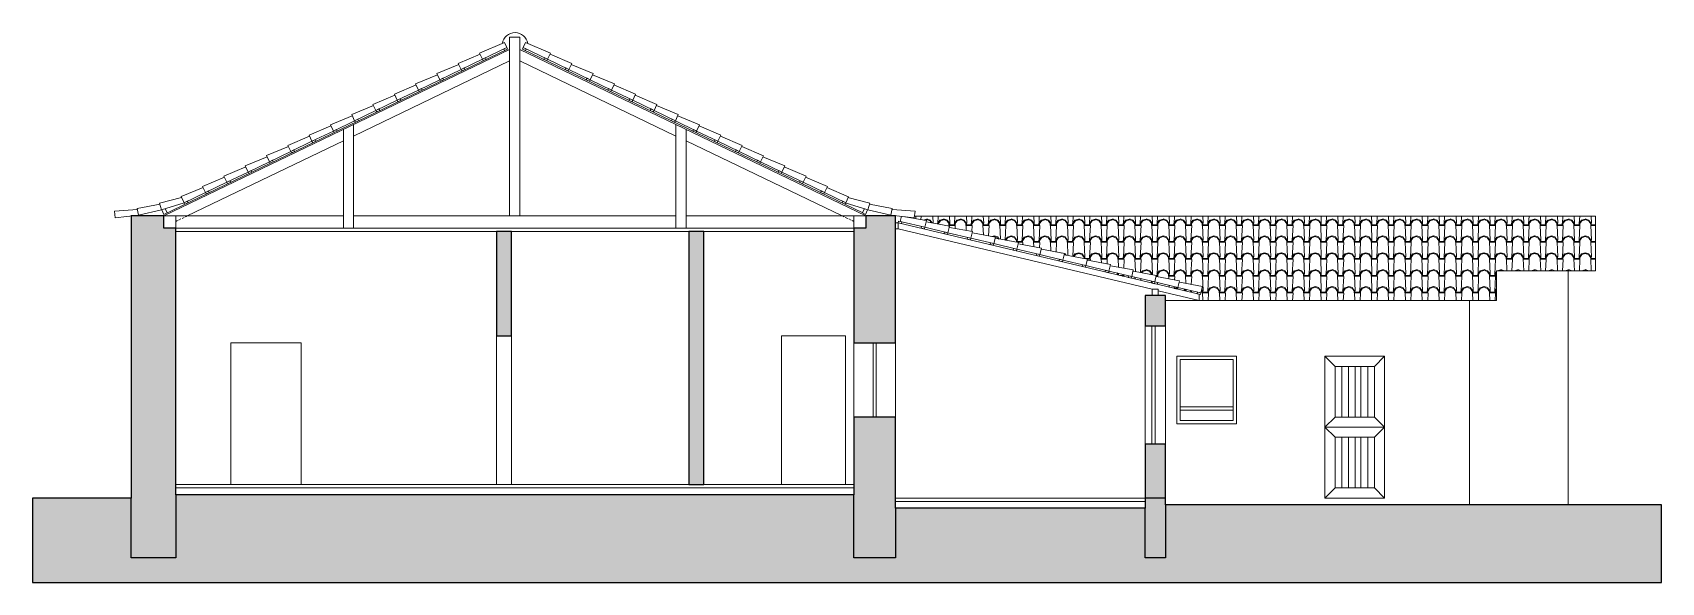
# Model space of a CAD drawing. Header units: millimetres. Extents: x 11716 to 31909, y -5900 to 914.
import ezdxf

# ---------------------------------------------------------------- set-up
doc = ezdxf.new("R2010")
doc.units = ezdxf.units.MM
for name, color, linetype, lineweight in [('A-ALV-___-___-EXI', 250, 'Continuous', 25), ('A-BAS-___-___-EXI', 250, 'Continuous', 25), ('A-COB-___-___-EXI', 250, 'Continuous', 25), ('A-JAN-___-___-EXI', 250, 'Continuous', 25), ('A-PIS-___-___-EXI', 250, 'Continuous', 25), ('A-POR-___-___-EXI', 250, 'Continuous', 25)]:
    doc.layers.add(name, color=color, linetype=linetype, lineweight=lineweight)

msp = doc.modelspace()

# ---------------------------------------------------------------- hatches: boundary and pattern name
at = {"layer": 'A-ALV-___-___-EXI'}
h = msp.add_hatch(color=11, dxfattribs=at)
h.paths.add_polyline_path([(21897, -5594), (22413, -5594), (22413, -3851), (21897, -3851), (21897, -4981)])
h.paths.add_polyline_path([(25760, -5594), (25760, -4855), (25509, -4855), (25509, -5594)])
h.paths.add_polyline_path([(12937, -5594), (13492, -5594), (13492, -1510), (13342, -1510), (13342, -1359), (12937, -1359), (12937, -5320)])
h.paths.add_polyline_path([(22413, -2930), (22413, -1359), (22048, -1359), (22048, -1510), (21897, -1510), (21897, -2930)])
h = msp.add_hatch(color=11, dxfattribs=at)
h.paths.add_polyline_path([(25509, -4855), (25760, -4855), (25760, -4186), (25509, -4186)])
h.paths.add_polyline_path([(19851, -4687), (20039, -4687), (20039, -1552), (19851, -1552)])
h.paths.add_polyline_path([(17653, -2846), (17653, -1552), (17466, -1552), (17466, -2846)])
h.paths.add_polyline_path([(25760, -2720), (25760, -2344), (25509, -2344), (25509, -2720)])
at = {"layer": 'A-BAS-___-___-EXI', "true_color": 0xcb9898}
msp.add_hatch(color=253, dxfattribs=at).paths.add_polyline_path([(31909, -5900), (31909, -4939), (25760, -4939), (25760, -5594), (25509, -5594), (25509, -4981), (22413, -4981), (22413, -5594), (21897, -5594), (21897, -4814), (13492, -4814), (13492, -5594), (12937, -5594), (12937, -4855), (11716, -4855), (11716, -5900)])

# ---------------------------------------------------------------- linework, layer by layer
at = {"layer": 'A-ALV-___-___-EXI', "color": 28, "lineweight": 15}
for p, q in [((30755, -4939), (30755, -2039)), ((29531, -2408), (29531, -4939))]:
    msp.add_line(p, q, dxfattribs=at)
at = {"layer": 'A-ALV-___-___-EXI'}
for points in [[(13492, -4814), (13492, -1510), (13342, -1510), (13342, -1359), (12937, -1359), (12937, -4855)], [(22413, -4981), (22413, -3851), (21897, -3851), (21897, -4814)], [(25760, -4855), (25760, -4186), (25509, -4186), (25509, -4855)], [(25760, -4939), (25760, -4855), (25509, -4855), (25509, -4981)]]:
    msp.add_lwpolyline(points, dxfattribs=at)
for points in [[(22413, -1359), (22048, -1359), (22048, -1510), (21897, -1510), (21897, -2930), (22413, -2930)], [(17653, -2846), (17653, -1552), (17466, -1552), (17466, -2846)], [(19851, -1552), (19851, -4687), (20039, -4687), (20039, -1552)], [(25509, -2344), (25509, -2720), (25760, -2720), (25760, -2344)]]:
    msp.add_lwpolyline(points, close=True, dxfattribs=at)
at = {"layer": 'A-BAS-___-___-EXI'}
msp.add_lwpolyline([(11716, -5900), (31909, -5900), (31909, -4939), (25760, -4939), (25760, -5594), (25509, -5594), (25509, -4981), (22413, -4981), (22413, -5594), (21897, -5594), (21897, -4814), (13492, -4814), (13492, -5594), (12937, -5594), (12937, -4855), (11716, -4855)], close=True, dxfattribs=at)
at = {"layer": 'A-COB-___-___-EXI', "color": 28, "lineweight": 15}
for p, q in [((13342, -1359), (17630, 704)), ((13345, -1339), (17604, 710)), ((17756, 704), (22045, -1359)), ((17789, 710), (22010, -1320)), ((15694, -368), (17630, 565)), ((17756, 565), (19692, -368)), ((15569, -1510), (15569, -288)), ((15694, -1510), (15694, -228)), ((19692, -1510), (19692, -228)), ((19819, -1510), (19819, -288)), ((12933, -1359), (12937, -1359)), ((15569, -1359), (13492, -1359)), ((13555, -1396), (13527, -1410)), ((13597, -1376), (13569, -1389)), ((19692, -1359), (15694, -1359)), ((21778, -1369), (21758, -1359)), ((21821, -1389), (21792, -1376)), ((21863, -1410), (21835, -1396)), ((22472, -1426), (22487, -1363)), ((22667, -1393), (22666, -1360)), ((22730, -1405), (22733, -1360)), ((22801, -1397), (22758, -1410)), ((22801, -1405), (22777, -1414)), ((22842, -1418), (22800, -1404)), ((22848, -1410), (22802, -1396)), ((22870, -1445), (22844, -1410)), ((22879, -1447), (22875, -1360)), ((22963, -1412), (22934, -1452)), ((22937, -1453), (22942, -1360)), ((23011, -1397), (22964, -1411)), ((23011, -1405), (22969, -1420)), ((23051, -1418), (23009, -1404)), ((23057, -1410), (23011, -1396)), ((23083, -1450), (23054, -1410)), ((23088, -1448), (23084, -1360)), ((23173, -1412), (23143, -1452)), ((23147, -1453), (23151, -1360)), ((23220, -1397), (23174, -1411)), ((23220, -1405), (23179, -1420)), ((23260, -1418), (23218, -1404)), ((23266, -1410), (23220, -1396)), ((23292, -1450), (23263, -1410)), ((23297, -1448), (23293, -1360)), ((23382, -1412), (23353, -1452)), ((23356, -1453), (23360, -1360)), ((23429, -1397), (23383, -1411)), ((23429, -1405), (23388, -1420)), ((23470, -1418), (23428, -1404)), ((23476, -1410), (23430, -1396)), ((23502, -1450), (23472, -1410)), ((23507, -1448), (23502, -1360)), ((23591, -1412), (23562, -1452)), ((23565, -1453), (23570, -1360)), ((23639, -1397), (23592, -1411)), ((23639, -1405), (23597, -1420)), ((23679, -1418), (23637, -1404)), ((23685, -1410), (23639, -1396)), ((23711, -1450), (23682, -1410)), ((23716, -1448), (23711, -1360)), ((23801, -1412), (23771, -1452)), ((23775, -1453), (23779, -1360)), ((23848, -1397), (23802, -1411)), ((23848, -1405), (23807, -1420)), ((23888, -1418), (23846, -1404)), ((23894, -1410), (23848, -1396)), ((23920, -1450), (23891, -1410)), ((23925, -1448), (23921, -1360)), ((24010, -1412), (23980, -1452)), ((23984, -1453), (23988, -1360)), ((24057, -1397), (24011, -1411)), ((24057, -1405), (24016, -1420)), ((24098, -1418), (24055, -1404)), ((24104, -1410), (24058, -1396)), ((24130, -1450), (24100, -1410)), ((24135, -1448), (24130, -1360)), ((24219, -1412), (24190, -1452)), ((24193, -1453), (24197, -1360)), ((24267, -1397), (24220, -1411)), ((24267, -1405), (24225, -1420)), ((24307, -1418), (24264, -1404)), ((24313, -1410), (24267, -1396)), ((24339, -1450), (24309, -1410)), ((24344, -1448), (24339, -1360)), ((24429, -1412), (24399, -1452)), ((24403, -1453), (24406, -1360)), ((24476, -1397), (24430, -1411)), ((24476, -1405), (24435, -1420)), ((24516, -1418), (24474, -1404)), ((24522, -1410), (24476, -1396)), ((24548, -1450), (24518, -1410)), ((24553, -1448), (24549, -1360)), ((24638, -1412), (24608, -1452)), ((24612, -1453), (24616, -1360)), ((24685, -1397), (24639, -1411)), ((24685, -1405), (24644, -1420)), ((24726, -1418), (24683, -1404)), ((24732, -1410), (24686, -1396)), ((24757, -1450), (24727, -1410)), ((24763, -1448), (24758, -1360)), ((24847, -1412), (24817, -1452)), ((24821, -1453), (24825, -1360)), ((24895, -1397), (24848, -1411)), ((24895, -1405), (24853, -1420)), ((24935, -1418), (24892, -1404)), ((24941, -1410), (24895, -1396)), ((24967, -1450), (24937, -1410)), ((24972, -1448), (24967, -1360)), ((25056, -1412), (25026, -1452)), ((25031, -1453), (25034, -1360)), ((25104, -1397), (25058, -1411)), ((25104, -1405), (25063, -1420)), ((25144, -1418), (25102, -1404)), ((25150, -1410), (25104, -1396)), ((25176, -1450), (25146, -1410)), ((25181, -1448), (25177, -1360)), ((25265, -1412), (25236, -1452)), ((25240, -1453), (25244, -1360)), ((25313, -1397), (25267, -1411)), ((25313, -1405), (25272, -1420)), ((25354, -1418), (25311, -1404)), ((25360, -1410), (25314, -1396)), ((25385, -1450), (25355, -1410)), ((25391, -1448), (25386, -1360)), ((25475, -1412), (25445, -1452)), ((25449, -1453), (25453, -1360)), ((25523, -1397), (25476, -1411)), ((25523, -1405), (25481, -1420)), ((25563, -1418), (25520, -1404)), ((25569, -1410), (25523, -1396)), ((25594, -1450), (25565, -1410)), ((25600, -1448), (25595, -1360)), ((25684, -1412), (25654, -1452)), ((25659, -1453), (25662, -1360)), ((25732, -1397), (25686, -1411)), ((25732, -1405), (25691, -1420)), ((25772, -1418), (25730, -1404)), ((25778, -1410), (25732, -1396)), ((25803, -1450), (25774, -1410)), ((25809, -1448), (25805, -1360)), ((25893, -1412), (25864, -1452)), ((25868, -1453), (25872, -1360)), ((25941, -1397), (25895, -1411)), ((25941, -1405), (25900, -1420)), ((25982, -1418), (25939, -1404)), ((25988, -1410), (25942, -1396)), ((26013, -1450), (25983, -1410)), ((26019, -1448), (26014, -1360)), ((26102, -1412), (26073, -1452)), ((26077, -1453), (26081, -1360)), ((26150, -1397), (26104, -1411)), ((26151, -1405), (26109, -1420)), ((26191, -1418), (26148, -1404)), ((26197, -1410), (26151, -1396)), ((26222, -1450), (26193, -1410)), ((26228, -1448), (26223, -1360)), ((26312, -1412), (26282, -1452)), ((26287, -1453), (26290, -1360)), ((26360, -1397), (26314, -1411)), ((26360, -1405), (26319, -1420)), ((26400, -1418), (26358, -1404)), ((26406, -1410), (26360, -1396)), ((26431, -1450), (26402, -1410)), ((26437, -1448), (26433, -1360)), ((26521, -1412), (26492, -1452)), ((26496, -1453), (26500, -1360)), ((26569, -1397), (26523, -1411)), ((26569, -1405), (26528, -1420)), ((26610, -1418), (26567, -1404)), ((26616, -1410), (26570, -1396)), ((26641, -1450), (26611, -1410)), ((26647, -1448), (26642, -1360)), ((26730, -1412), (26701, -1452)), ((26705, -1453), (26709, -1360)), ((26778, -1397), (26732, -1411)), ((26779, -1405), (26737, -1420)), ((26819, -1418), (26776, -1404)), ((26825, -1410), (26779, -1396)), ((26850, -1450), (26821, -1410)), ((26856, -1448), (26851, -1360)), ((26940, -1412), (26910, -1452)), ((26915, -1453), (26918, -1360)), ((26988, -1397), (26942, -1411)), ((26988, -1405), (26946, -1420)), ((27028, -1418), (26986, -1404)), ((27034, -1410), (26988, -1396)), ((27059, -1450), (27030, -1410)), ((27065, -1448), (27061, -1360)), ((27149, -1412), (27120, -1452)), ((27124, -1453), (27128, -1360)), ((27197, -1397), (27151, -1411)), ((27197, -1405), (27155, -1420)), ((27238, -1418), (27195, -1404)), ((27244, -1410), (27198, -1396)), ((27269, -1450), (27239, -1410)), ((27275, -1448), (27270, -1360)), ((27358, -1412), (27329, -1452)), ((27333, -1453), (27337, -1360)), ((27406, -1397), (27360, -1411)), ((27407, -1405), (27365, -1420)), ((27447, -1418), (27404, -1404)), ((27453, -1410), (27407, -1396)), ((27478, -1450), (27449, -1410)), ((27484, -1448), (27479, -1360)), ((27568, -1412), (27538, -1452)), ((27543, -1453), (27546, -1360)), ((27616, -1397), (27570, -1411)), ((27616, -1405), (27574, -1420)), ((27656, -1418), (27614, -1404)), ((27662, -1410), (27616, -1396)), ((27687, -1450), (27658, -1410)), ((27693, -1448), (27689, -1360)), ((27777, -1412), (27748, -1452)), ((27752, -1453), (27756, -1360)), ((27825, -1397), (27779, -1411)), ((27825, -1405), (27783, -1420)), ((27865, -1418), (27823, -1404)), ((27872, -1410), (27826, -1396)), ((27897, -1450), (27867, -1410)), ((27902, -1448), (27898, -1360)), ((27986, -1412), (27957, -1452)), ((27961, -1453), (27965, -1360)), ((28034, -1397), (27988, -1411)), ((28035, -1405), (27992, -1420)), ((28074, -1418), (28032, -1404)), ((28081, -1410), (28035, -1396)), ((28106, -1450), (28077, -1410)), ((28112, -1448), (28108, -1360)), ((28196, -1412), (28166, -1452)), ((28171, -1453), (28174, -1360)), ((28244, -1397), (28198, -1411)), ((28244, -1405), (28202, -1420)), ((28283, -1418), (28242, -1404)), ((28290, -1410), (28244, -1396)), ((28315, -1450), (28286, -1410)), ((28321, -1448), (28317, -1360)), ((28405, -1412), (28376, -1452)), ((28380, -1453), (28384, -1360)), ((28453, -1397), (28407, -1411)), ((28453, -1405), (28411, -1420)), ((28493, -1418), (28451, -1404)), ((28500, -1410), (28454, -1396)), ((28525, -1450), (28495, -1410)), ((28530, -1448), (28526, -1360)), ((28614, -1412), (28585, -1452)), ((28589, -1453), (28593, -1360)), ((28662, -1397), (28616, -1411)), ((28663, -1405), (28620, -1420)), ((28702, -1418), (28660, -1404)), ((28709, -1410), (28663, -1396)), ((28734, -1450), (28705, -1410)), ((28739, -1448), (28736, -1360)), ((28824, -1412), (28794, -1452)), ((28799, -1453), (28802, -1360)), ((28872, -1397), (28826, -1411)), ((28872, -1405), (28830, -1420)), ((28911, -1418), (28870, -1404)), ((28918, -1410), (28872, -1396)), ((28943, -1450), (28914, -1410)), ((28948, -1448), (28945, -1360)), ((29033, -1412), (29004, -1452)), ((29008, -1453), (29012, -1360)), ((29081, -1397), (29035, -1411)), ((29081, -1405), (29039, -1420)), ((29121, -1418), (29079, -1404)), ((29128, -1410), (29082, -1396)), ((29153, -1450), (29123, -1410)), ((29158, -1448), (29154, -1360)), ((29242, -1412), (29213, -1452)), ((29217, -1453), (29221, -1360)), ((29290, -1397), (29244, -1411)), ((29291, -1405), (29248, -1420)), ((29330, -1418), (29288, -1404)), ((29337, -1410), (29291, -1396)), ((29362, -1450), (29333, -1410)), ((29367, -1448), (29364, -1360)), ((29452, -1412), (29422, -1452)), ((29426, -1453), (29430, -1360)), ((29500, -1397), (29454, -1411)), ((29500, -1405), (29458, -1420)), ((29539, -1418), (29498, -1404)), ((29546, -1410), (29500, -1396)), ((29571, -1450), (29542, -1410)), ((29576, -1448), (29573, -1360)), ((29661, -1412), (29632, -1452)), ((29636, -1453), (29640, -1360)), ((29709, -1397), (29663, -1411)), ((29709, -1405), (29667, -1420)), ((29749, -1418), (29707, -1404)), ((29755, -1410), (29710, -1396)), ((29781, -1450), (29751, -1410)), ((29786, -1448), (29782, -1360)), ((29870, -1412), (29841, -1452)), ((29845, -1453), (29849, -1360)), ((29918, -1397), (29872, -1411)), ((29919, -1405), (29876, -1420)), ((29958, -1418), (29916, -1404)), ((29964, -1410), (29919, -1396)), ((29990, -1450), (29961, -1410)), ((29995, -1448), (29992, -1360)), ((30080, -1412), (30050, -1452)), ((30054, -1453), (30058, -1360)), ((30128, -1397), (30082, -1411)), ((30128, -1405), (30086, -1420)), ((30167, -1418), (30126, -1404)), ((30174, -1410), (30128, -1396)), ((30199, -1450), (30170, -1410)), ((30204, -1448), (30201, -1360)), ((30289, -1412), (30260, -1452)), ((30263, -1453), (30268, -1360)), ((30337, -1397), (30291, -1411)), ((30337, -1405), (30295, -1420)), ((30377, -1418), (30335, -1404)), ((30383, -1410), (30338, -1396)), ((30409, -1450), (30379, -1410)), ((30414, -1448), (30410, -1360)), ((30498, -1412), (30469, -1452)), ((30472, -1453), (30477, -1360)), ((30546, -1397), (30500, -1411)), ((30547, -1405), (30504, -1420)), ((30586, -1418), (30544, -1404)), ((30592, -1410), (30547, -1396)), ((30618, -1450), (30589, -1410)), ((30623, -1448), (30620, -1360)), ((30708, -1412), (30678, -1452)), ((30682, -1453), (30686, -1360)), ((30756, -1397), (30710, -1411)), ((30756, -1405), (30714, -1420)), ((30795, -1418), (30754, -1404)), ((30801, -1410), (30756, -1396)), ((30827, -1450), (30798, -1410)), ((30832, -1448), (30829, -1360)), ((30917, -1412), (30888, -1452)), ((30891, -1453), (30896, -1360)), ((30965, -1397), (30919, -1411)), ((30965, -1405), (30923, -1420)), ((31005, -1418), (30963, -1404)), ((31011, -1410), (30965, -1396)), ((31037, -1450), (31007, -1410)), ((31042, -1448), (31038, -1360)), ((13513, -1416), (13492, -1426)), ((13492, -1510), (21894, -1510)), ((13492, -1552), (17466, -1552)), ((17653, -1552), (19851, -1552)), ((20039, -1552), (21894, -1552)), ((21897, -1426), (21877, -1416)), ((22861, -1445), (22845, -1422)), ((22935, -1451), (22935, -1458)), ((22944, -1455), (22944, -1460)), ((22970, -1418), (22945, -1453)), ((23080, -1458), (23055, -1422)), ((23077, -1467), (23086, -1467)), ((23080, -1485), (23080, -1473)), ((23081, -1500), (23080, -1491)), ((23153, -1513), (23155, -1479)), ((23180, -1418), (23154, -1453)), ((23289, -1458), (23264, -1422)), ((23287, -1467), (23295, -1467)), ((23292, -1539), (23289, -1473)), ((23361, -1552), (23364, -1479)), ((23389, -1418), (23364, -1453)), ((23499, -1458), (23473, -1422)), ((23496, -1467), (23505, -1467)), ((23503, -1594), (23498, -1473)), ((23568, -1605), (23574, -1479)), ((23598, -1418), (23573, -1453)), ((23639, -1606), (23614, -1614)), ((23639, -1614), (23631, -1617)), ((23679, -1628), (23637, -1613)), ((23685, -1619), (23639, -1605)), ((23708, -1458), (23683, -1422)), ((23705, -1467), (23714, -1467)), ((23716, -1647), (23708, -1473)), ((23775, -1659), (23783, -1479)), ((23808, -1418), (23782, -1453)), ((23848, -1606), (23802, -1620)), ((23848, -1614), (23807, -1629)), ((23888, -1628), (23846, -1613)), ((23894, -1619), (23848, -1605)), ((23917, -1458), (23892, -1422)), ((23915, -1467), (23923, -1467)), ((23925, -1657), (23917, -1473)), ((23984, -1663), (23992, -1479)), ((24017, -1418), (23992, -1453)), ((24057, -1606), (24011, -1620)), ((24057, -1614), (24016, -1629)), ((24098, -1628), (24055, -1613)), ((24104, -1619), (24058, -1605)), ((24127, -1458), (24101, -1422)), ((24124, -1467), (24133, -1467)), ((24135, -1657), (24126, -1473)), ((24193, -1663), (24202, -1479)), ((24226, -1418), (24201, -1453)), ((24267, -1606), (24220, -1620)), ((24267, -1614), (24225, -1629)), ((24307, -1628), (24264, -1613)), ((24313, -1619), (24267, -1605)), ((24336, -1458), (24311, -1422)), ((24333, -1467), (24342, -1467)), ((24344, -1657), (24336, -1473)), ((24403, -1663), (24411, -1479)), ((24436, -1418), (24410, -1453)), ((24476, -1606), (24430, -1620)), ((24476, -1614), (24435, -1629)), ((24516, -1628), (24474, -1613)), ((24522, -1619), (24476, -1605)), ((24545, -1458), (24520, -1422)), ((24543, -1467), (24551, -1467)), ((24553, -1657), (24545, -1473)), ((24612, -1663), (24620, -1479)), ((24645, -1418), (24620, -1453)), ((24685, -1606), (24639, -1620)), ((24685, -1614), (24644, -1629)), ((24726, -1628), (24683, -1613)), ((24732, -1619), (24686, -1605)), ((24755, -1458), (24729, -1422)), ((24752, -1467), (24761, -1467)), ((24763, -1657), (24754, -1473)), ((24821, -1663), (24830, -1479)), ((24854, -1418), (24829, -1453)), ((24895, -1606), (24848, -1620)), ((24895, -1614), (24853, -1629)), ((24935, -1628), (24892, -1613)), ((24941, -1619), (24895, -1605)), ((24964, -1458), (24939, -1422)), ((24961, -1467), (24970, -1467)), ((24972, -1657), (24964, -1473)), ((25031, -1663), (25039, -1479)), ((25064, -1418), (25038, -1453)), ((25104, -1606), (25058, -1620)), ((25104, -1614), (25063, -1629)), ((25144, -1628), (25102, -1613)), ((25150, -1619), (25104, -1605)), ((25173, -1458), (25148, -1422)), ((25171, -1467), (25179, -1467)), ((25181, -1657), (25173, -1473)), ((25240, -1663), (25248, -1479)), ((25273, -1418), (25248, -1453)), ((25313, -1606), (25267, -1620)), ((25313, -1614), (25272, -1629)), ((25354, -1628), (25311, -1613)), ((25360, -1619), (25314, -1605)), ((25383, -1458), (25357, -1422)), ((25380, -1467), (25389, -1467)), ((25391, -1657), (25382, -1473)), ((25449, -1663), (25458, -1479)), ((25482, -1418), (25457, -1453)), ((25523, -1606), (25476, -1620)), ((25523, -1614), (25481, -1629)), ((25563, -1628), (25520, -1613)), ((25569, -1619), (25523, -1605)), ((25592, -1458), (25567, -1422)), ((25589, -1467), (25598, -1467)), ((25600, -1657), (25592, -1473)), ((25659, -1663), (25667, -1479)), ((25691, -1418), (25666, -1453)), ((25732, -1606), (25686, -1620)), ((25732, -1614), (25691, -1629)), ((25772, -1628), (25730, -1613)), ((25778, -1619), (25732, -1605)), ((25801, -1458), (25776, -1422)), ((25799, -1467), (25807, -1467)), ((25809, -1657), (25801, -1473)), ((25868, -1663), (25876, -1479)), ((25900, -1418), (25876, -1453)), ((25941, -1606), (25895, -1620)), ((25941, -1614), (25900, -1629)), ((25982, -1628), (25939, -1613)), ((25988, -1619), (25942, -1605)), ((26011, -1458), (25985, -1422)), ((26008, -1467), (26017, -1467)), ((26019, -1657), (26010, -1473)), ((26077, -1663), (26086, -1479)), ((26110, -1418), (26085, -1453)), ((26150, -1606), (26104, -1620)), ((26151, -1614), (26109, -1629)), ((26191, -1628), (26148, -1613)), ((26197, -1619), (26151, -1605)), ((26220, -1458), (26195, -1422)), ((26217, -1467), (26226, -1467)), ((26228, -1657), (26220, -1473)), ((26287, -1663), (26295, -1479)), ((26319, -1418), (26294, -1453)), ((26360, -1606), (26314, -1620)), ((26360, -1614), (26319, -1629)), ((26400, -1628), (26358, -1613)), ((26406, -1619), (26360, -1605)), ((26429, -1458), (26404, -1422)), ((26427, -1467), (26435, -1467)), ((26437, -1657), (26429, -1473)), ((26496, -1663), (26504, -1479)), ((26528, -1418), (26504, -1453)), ((26569, -1606), (26523, -1620)), ((26569, -1614), (26528, -1629)), ((26610, -1628), (26567, -1613)), ((26616, -1619), (26570, -1605)), ((26639, -1458), (26613, -1422)), ((26636, -1467), (26645, -1467)), ((26647, -1657), (26638, -1473)), ((26705, -1663), (26714, -1479)), ((26737, -1418), (26713, -1453)), ((26778, -1606), (26732, -1620)), ((26779, -1614), (26737, -1629)), ((26819, -1628), (26776, -1613)), ((26825, -1619), (26779, -1605)), ((26848, -1458), (26823, -1422)), ((26845, -1467), (26854, -1467)), ((26856, -1657), (26848, -1473)), ((26915, -1663), (26923, -1479)), ((26947, -1418), (26922, -1453)), ((26988, -1606), (26942, -1620)), ((26988, -1614), (26946, -1629)), ((27028, -1628), (26986, -1613)), ((27034, -1619), (26988, -1605)), ((27057, -1458), (27032, -1422)), ((27055, -1467), (27063, -1467)), ((27065, -1657), (27057, -1473)), ((27124, -1663), (27132, -1479)), ((27156, -1418), (27132, -1453)), ((27197, -1606), (27151, -1620)), ((27197, -1614), (27155, -1629)), ((27238, -1628), (27195, -1613)), ((27244, -1619), (27198, -1605)), ((27267, -1458), (27241, -1422)), ((27264, -1467), (27273, -1467)), ((27275, -1657), (27266, -1473)), ((27333, -1663), (27342, -1479)), ((27365, -1418), (27341, -1453)), ((27406, -1606), (27360, -1620)), ((27407, -1614), (27365, -1629)), ((27447, -1628), (27404, -1613)), ((27453, -1619), (27407, -1605)), ((27476, -1458), (27451, -1422)), ((27473, -1467), (27482, -1467)), ((27484, -1657), (27476, -1473)), ((27543, -1663), (27551, -1479)), ((27575, -1418), (27550, -1453)), ((27616, -1606), (27570, -1620)), ((27616, -1614), (27574, -1629)), ((27656, -1628), (27614, -1613)), ((27662, -1619), (27616, -1605)), ((27685, -1458), (27660, -1422)), ((27683, -1467), (27691, -1467)), ((27693, -1657), (27685, -1473)), ((27752, -1663), (27760, -1479)), ((27784, -1418), (27760, -1453)), ((27825, -1606), (27779, -1620)), ((27825, -1614), (27783, -1629)), ((27865, -1628), (27823, -1613)), ((27872, -1619), (27826, -1605)), ((27895, -1458), (27869, -1422)), ((27892, -1467), (27901, -1467)), ((27902, -1657), (27894, -1473)), ((27961, -1663), (27970, -1479)), ((27993, -1418), (27969, -1453)), ((28034, -1606), (27988, -1620)), ((28035, -1614), (27992, -1629)), ((28074, -1628), (28032, -1613)), ((28081, -1619), (28035, -1605)), ((28104, -1458), (28079, -1422)), ((28101, -1467), (28110, -1467)), ((28112, -1657), (28104, -1473)), ((28171, -1663), (28179, -1479)), ((28203, -1418), (28178, -1453)), ((28244, -1606), (28198, -1620)), ((28244, -1614), (28202, -1629)), ((28283, -1628), (28242, -1613)), ((28290, -1619), (28244, -1605)), ((28313, -1458), (28288, -1422)), ((28311, -1467), (28319, -1467)), ((28321, -1657), (28313, -1473)), ((28380, -1663), (28388, -1479)), ((28412, -1418), (28388, -1453)), ((28453, -1606), (28407, -1620)), ((28453, -1614), (28411, -1629)), ((28493, -1628), (28451, -1613)), ((28500, -1619), (28454, -1605)), ((28523, -1458), (28497, -1422)), ((28520, -1467), (28529, -1467)), ((28530, -1657), (28522, -1473)), ((28589, -1663), (28597, -1479)), ((28621, -1418), (28597, -1453)), ((28662, -1606), (28616, -1620)), ((28663, -1614), (28620, -1629)), ((28702, -1628), (28660, -1613)), ((28709, -1619), (28663, -1605)), ((28732, -1458), (28707, -1422)), ((28729, -1467), (28738, -1467)), ((28739, -1657), (28732, -1473)), ((28799, -1663), (28806, -1479)), ((28831, -1418), (28806, -1453)), ((28872, -1606), (28826, -1620)), ((28872, -1614), (28830, -1629)), ((28911, -1628), (28870, -1613)), ((28918, -1619), (28872, -1605)), ((28941, -1458), (28916, -1422)), ((28939, -1467), (28947, -1467)), ((28948, -1657), (28941, -1473)), ((29008, -1663), (29016, -1479)), ((29040, -1418), (29016, -1453)), ((29081, -1606), (29035, -1620)), ((29081, -1614), (29039, -1629)), ((29121, -1628), (29079, -1613)), ((29128, -1619), (29082, -1605)), ((29150, -1458), (29125, -1422)), ((29148, -1467), (29157, -1467)), ((29158, -1657), (29150, -1473)), ((29217, -1663), (29225, -1479)), ((29249, -1418), (29225, -1453)), ((29290, -1606), (29244, -1620)), ((29291, -1614), (29248, -1629)), ((29330, -1628), (29288, -1613)), ((29337, -1619), (29291, -1605)), ((29359, -1458), (29335, -1422)), ((29357, -1467), (29366, -1467)), ((29367, -1657), (29359, -1473)), ((29426, -1663), (29434, -1479)), ((29459, -1418), (29434, -1453)), ((29500, -1606), (29454, -1620)), ((29500, -1614), (29458, -1629)), ((29539, -1628), (29498, -1613)), ((29546, -1619), (29500, -1605)), ((29568, -1458), (29544, -1422)), ((29567, -1467), (29575, -1467)), ((29576, -1657), (29568, -1473)), ((29636, -1663), (29643, -1479)), ((29668, -1418), (29643, -1453)), ((29709, -1606), (29663, -1620)), ((29709, -1614), (29667, -1629)), ((29749, -1628), (29707, -1613)), ((29755, -1619), (29710, -1605)), ((29778, -1458), (29753, -1422)), ((29776, -1467), (29785, -1467)), ((29786, -1657), (29778, -1473)), ((29845, -1663), (29853, -1479)), ((29877, -1418), (29852, -1453)), ((29918, -1606), (29872, -1620)), ((29919, -1614), (29876, -1629)), ((29958, -1628), (29916, -1613)), ((29964, -1619), (29919, -1605)), ((29987, -1458), (29963, -1422)), ((29985, -1467), (29994, -1467)), ((29995, -1657), (29987, -1473)), ((30054, -1663), (30062, -1479)), ((30087, -1418), (30061, -1453)), ((30128, -1606), (30082, -1620)), ((30128, -1614), (30086, -1629)), ((30167, -1628), (30126, -1613)), ((30174, -1619), (30128, -1605)), ((30196, -1458), (30172, -1422)), ((30195, -1467), (30203, -1467)), ((30204, -1657), (30196, -1473)), ((30263, -1663), (30271, -1479)), ((30296, -1418), (30271, -1453)), ((30337, -1606), (30291, -1620)), ((30337, -1614), (30295, -1629)), ((30377, -1628), (30335, -1613)), ((30383, -1619), (30338, -1605)), ((30406, -1458), (30381, -1422)), ((30404, -1467), (30413, -1467)), ((30414, -1657), (30405, -1473)), ((30472, -1663), (30481, -1479)), ((30506, -1418), (30480, -1453)), ((30546, -1606), (30500, -1620)), ((30547, -1614), (30504, -1629)), ((30586, -1628), (30544, -1613)), ((30592, -1619), (30547, -1605)), ((30615, -1458), (30591, -1422)), ((30613, -1467), (30622, -1467)), ((30623, -1657), (30615, -1473)), ((30682, -1663), (30690, -1479)), ((30715, -1418), (30689, -1453)), ((30756, -1606), (30710, -1620)), ((30756, -1614), (30714, -1629)), ((30795, -1628), (30754, -1613)), ((30801, -1619), (30756, -1605)), ((30824, -1458), (30800, -1422)), ((30823, -1467), (30831, -1467)), ((30832, -1657), (30824, -1473)), ((30891, -1663), (30899, -1479)), ((30924, -1418), (30899, -1453)), ((30965, -1606), (30919, -1620)), ((30965, -1614), (30923, -1629)), ((31005, -1628), (30963, -1613)), ((31011, -1619), (30965, -1605)), ((31034, -1458), (31009, -1422)), ((31032, -1467), (31040, -1467)), ((31042, -1657), (31033, -1473)), ((23700, -1645), (23682, -1620)), ((23691, -1643), (23683, -1632)), ((23801, -1621), (23773, -1658)), ((23808, -1627), (23784, -1661)), ((23920, -1660), (23891, -1620)), ((23917, -1667), (23892, -1632)), ((23915, -1684), (23915, -1664)), ((23915, -1677), (23923, -1677)), ((23917, -1685), (23917, -1683)), ((24010, -1621), (23980, -1661)), ((23991, -1714), (23992, -1688)), ((24017, -1627), (23992, -1663)), ((24130, -1660), (24100, -1620)), ((24127, -1667), (24101, -1632)), ((24124, -1677), (24133, -1677)), ((24129, -1739), (24126, -1683)), ((24219, -1621), (24190, -1661)), ((24198, -1752), (24202, -1688)), ((24226, -1627), (24201, -1663)), ((24339, -1660), (24309, -1620)), ((24336, -1667), (24311, -1632)), ((24333, -1677), (24342, -1677)), ((24340, -1794), (24336, -1683)), ((24429, -1621), (24399, -1661)), ((24406, -1805), (24411, -1688)), ((24436, -1627), (24410, -1663)), ((24476, -1815), (24469, -1818)), ((24522, -1829), (24476, -1814)), ((24548, -1660), (24518, -1620)), ((24545, -1667), (24520, -1632)), ((24543, -1677), (24551, -1677)), ((24552, -1848), (24545, -1683)), ((24638, -1621), (24608, -1661)), ((24613, -1859), (24620, -1688)), ((24645, -1627), (24620, -1663)), ((24685, -1815), (24639, -1830)), ((24732, -1829), (24686, -1814)), ((24757, -1660), (24727, -1620)), ((24755, -1667), (24729, -1632)), ((24752, -1677), (24761, -1677)), ((24763, -1867), (24754, -1683)), ((24847, -1621), (24817, -1661)), ((24821, -1872), (24830, -1688)), ((24854, -1627), (24829, -1663)), ((24895, -1815), (24848, -1830)), ((24941, -1829), (24895, -1814)), ((24967, -1660), (24937, -1620)), ((24964, -1667), (24939, -1632)), ((24961, -1677), (24970, -1677)), ((24972, -1867), (24964, -1683)), ((25056, -1621), (25026, -1661)), ((25031, -1872), (25039, -1688)), ((25064, -1627), (25038, -1663)), ((25104, -1815), (25058, -1830)), ((25150, -1829), (25104, -1814)), ((25176, -1660), (25146, -1620)), ((25173, -1667), (25148, -1632)), ((25171, -1677), (25179, -1677)), ((25181, -1867), (25173, -1683)), ((25265, -1621), (25236, -1661)), ((25240, -1872), (25248, -1688)), ((25273, -1627), (25248, -1663)), ((25313, -1815), (25267, -1830)), ((25360, -1829), (25314, -1814)), ((25385, -1660), (25355, -1620)), ((25383, -1667), (25357, -1632)), ((25380, -1677), (25389, -1677)), ((25391, -1867), (25382, -1683)), ((25475, -1621), (25445, -1661)), ((25449, -1872), (25458, -1688)), ((25482, -1627), (25457, -1663)), ((25523, -1815), (25476, -1830)), ((25569, -1829), (25523, -1814)), ((25594, -1660), (25565, -1620)), ((25592, -1667), (25567, -1632)), ((25589, -1677), (25598, -1677)), ((25600, -1867), (25592, -1683)), ((25684, -1621), (25654, -1661)), ((25659, -1872), (25667, -1688)), ((25691, -1627), (25666, -1663)), ((25732, -1815), (25686, -1830)), ((25778, -1829), (25732, -1814)), ((25803, -1660), (25774, -1620)), ((25801, -1667), (25776, -1632)), ((25799, -1677), (25807, -1677)), ((25809, -1867), (25801, -1683)), ((25893, -1621), (25864, -1661)), ((25868, -1872), (25876, -1688)), ((25900, -1627), (25876, -1663)), ((25941, -1815), (25895, -1830)), ((25988, -1829), (25942, -1814)), ((26013, -1660), (25983, -1620)), ((26011, -1667), (25985, -1632)), ((26008, -1677), (26017, -1677)), ((26019, -1867), (26010, -1683)), ((26102, -1621), (26073, -1661)), ((26077, -1872), (26086, -1688)), ((26110, -1627), (26085, -1663)), ((26150, -1815), (26104, -1830)), ((26197, -1829), (26151, -1814)), ((26222, -1660), (26193, -1620)), ((26220, -1667), (26195, -1632)), ((26217, -1677), (26226, -1677)), ((26228, -1867), (26220, -1683)), ((26312, -1621), (26282, -1661)), ((26287, -1872), (26295, -1688)), ((26319, -1627), (26294, -1663)), ((26360, -1815), (26314, -1830)), ((26406, -1829), (26360, -1814)), ((26431, -1660), (26402, -1620)), ((26429, -1667), (26404, -1632)), ((26427, -1677), (26435, -1677)), ((26437, -1867), (26429, -1683)), ((26521, -1621), (26492, -1661)), ((26496, -1872), (26504, -1688)), ((26528, -1627), (26504, -1663)), ((26569, -1815), (26523, -1830)), ((26616, -1829), (26570, -1814)), ((26641, -1660), (26611, -1620)), ((26639, -1667), (26613, -1632)), ((26636, -1677), (26645, -1677)), ((26647, -1867), (26638, -1683)), ((26730, -1621), (26701, -1661)), ((26705, -1872), (26714, -1688)), ((26737, -1627), (26713, -1663)), ((26778, -1815), (26732, -1830)), ((26825, -1829), (26779, -1814)), ((26850, -1660), (26821, -1620)), ((26848, -1667), (26823, -1632)), ((26845, -1677), (26854, -1677)), ((26856, -1867), (26848, -1683)), ((26940, -1621), (26910, -1661)), ((26915, -1872), (26923, -1688)), ((26947, -1627), (26922, -1663)), ((26988, -1815), (26942, -1830)), ((27034, -1829), (26988, -1814)), ((27059, -1660), (27030, -1620)), ((27057, -1667), (27032, -1632)), ((27055, -1677), (27063, -1677)), ((27065, -1867), (27057, -1683)), ((27149, -1621), (27120, -1661)), ((27124, -1872), (27132, -1688)), ((27156, -1627), (27132, -1663)), ((27197, -1815), (27151, -1830)), ((27244, -1829), (27198, -1814)), ((27269, -1660), (27239, -1620)), ((27267, -1667), (27241, -1632)), ((27264, -1677), (27273, -1677)), ((27275, -1867), (27266, -1683)), ((27358, -1621), (27329, -1661)), ((27333, -1872), (27342, -1688)), ((27365, -1627), (27341, -1663)), ((27406, -1815), (27360, -1830)), ((27453, -1829), (27407, -1814)), ((27478, -1660), (27449, -1620)), ((27476, -1667), (27451, -1632)), ((27473, -1677), (27482, -1677)), ((27484, -1867), (27476, -1683)), ((27568, -1621), (27538, -1661)), ((27543, -1872), (27551, -1688)), ((27575, -1627), (27550, -1663)), ((27616, -1815), (27570, -1830)), ((27662, -1829), (27616, -1814)), ((27687, -1660), (27658, -1620)), ((27685, -1667), (27660, -1632)), ((27683, -1677), (27691, -1677)), ((27693, -1867), (27685, -1683)), ((27777, -1621), (27748, -1661)), ((27752, -1872), (27760, -1688)), ((27784, -1627), (27760, -1663)), ((27825, -1815), (27779, -1830)), ((27872, -1829), (27826, -1814)), ((27897, -1660), (27867, -1620)), ((27895, -1667), (27869, -1632)), ((27892, -1677), (27901, -1677)), ((27902, -1867), (27894, -1683)), ((27986, -1621), (27957, -1661)), ((27961, -1872), (27970, -1688)), ((27993, -1627), (27969, -1663)), ((28034, -1815), (27988, -1830)), ((28081, -1829), (28035, -1814)), ((28106, -1660), (28077, -1620)), ((28104, -1667), (28079, -1632)), ((28101, -1677), (28110, -1677)), ((28112, -1867), (28104, -1683)), ((28196, -1621), (28166, -1661)), ((28171, -1872), (28179, -1688)), ((28203, -1627), (28178, -1663)), ((28244, -1815), (28198, -1830)), ((28290, -1829), (28244, -1814)), ((28315, -1660), (28286, -1620)), ((28313, -1667), (28288, -1632)), ((28311, -1677), (28319, -1677)), ((28321, -1867), (28313, -1683)), ((28405, -1621), (28376, -1661)), ((28380, -1872), (28388, -1688)), ((28412, -1627), (28388, -1663)), ((28453, -1815), (28407, -1830)), ((28500, -1829), (28454, -1814)), ((28525, -1660), (28495, -1620)), ((28523, -1667), (28497, -1632)), ((28520, -1677), (28529, -1677)), ((28530, -1867), (28522, -1683)), ((28614, -1621), (28585, -1661)), ((28589, -1872), (28597, -1688)), ((28621, -1627), (28597, -1663)), ((28662, -1815), (28616, -1830)), ((28709, -1829), (28663, -1814)), ((28734, -1660), (28705, -1620)), ((28732, -1667), (28707, -1632)), ((28729, -1677), (28738, -1677)), ((28739, -1867), (28732, -1683)), ((28824, -1621), (28794, -1661)), ((28799, -1872), (28806, -1688)), ((28831, -1627), (28806, -1663)), ((28872, -1815), (28826, -1830)), ((28918, -1829), (28872, -1814)), ((28943, -1660), (28914, -1620)), ((28941, -1667), (28916, -1632)), ((28939, -1677), (28947, -1677)), ((28948, -1867), (28941, -1683)), ((29033, -1621), (29004, -1661)), ((29008, -1872), (29016, -1688)), ((29040, -1627), (29016, -1663)), ((29081, -1815), (29035, -1830)), ((29128, -1829), (29082, -1814)), ((29153, -1660), (29123, -1620)), ((29150, -1667), (29125, -1632)), ((29148, -1677), (29157, -1677)), ((29158, -1867), (29150, -1683)), ((29242, -1621), (29213, -1661)), ((29217, -1872), (29225, -1688)), ((29249, -1627), (29225, -1663)), ((29290, -1815), (29244, -1830)), ((29337, -1829), (29291, -1814)), ((29362, -1660), (29333, -1620)), ((29359, -1667), (29335, -1632)), ((29357, -1677), (29366, -1677)), ((29367, -1867), (29359, -1683)), ((29452, -1621), (29422, -1661)), ((29426, -1872), (29434, -1688)), ((29459, -1627), (29434, -1663)), ((29500, -1815), (29454, -1830)), ((29546, -1829), (29500, -1814)), ((29571, -1660), (29542, -1620)), ((29568, -1667), (29544, -1632)), ((29567, -1677), (29575, -1677)), ((29576, -1867), (29568, -1683)), ((29661, -1621), (29632, -1661)), ((29636, -1872), (29643, -1688)), ((29668, -1627), (29643, -1663)), ((29709, -1815), (29663, -1830)), ((29755, -1829), (29710, -1814)), ((29781, -1660), (29751, -1620)), ((29778, -1667), (29753, -1632)), ((29776, -1677), (29785, -1677)), ((29786, -1867), (29778, -1683)), ((29870, -1621), (29841, -1661)), ((29845, -1872), (29853, -1688)), ((29878, -1627), (29852, -1663)), ((29918, -1815), (29872, -1830)), ((29964, -1829), (29919, -1814)), ((29990, -1660), (29961, -1620)), ((29987, -1667), (29963, -1632)), ((29985, -1677), (29994, -1677)), ((29995, -1867), (29987, -1683)), ((30080, -1621), (30050, -1661)), ((30054, -1872), (30062, -1688)), ((30087, -1627), (30061, -1663)), ((30128, -1815), (30082, -1830)), ((30174, -1829), (30128, -1814)), ((30199, -1660), (30170, -1620)), ((30196, -1667), (30172, -1632)), ((30195, -1677), (30203, -1677)), ((30204, -1866), (30196, -1683)), ((30289, -1621), (30260, -1661)), ((30263, -1872), (30271, -1688)), ((30296, -1627), (30271, -1663)), ((30337, -1815), (30291, -1830)), ((30383, -1829), (30338, -1814)), ((30409, -1660), (30379, -1620)), ((30406, -1667), (30381, -1632)), ((30404, -1677), (30413, -1677)), ((30414, -1866), (30405, -1683)), ((30498, -1621), (30469, -1661)), ((30472, -1872), (30481, -1688)), ((30506, -1627), (30480, -1663)), ((30546, -1815), (30500, -1830)), ((30592, -1829), (30547, -1814)), ((30618, -1660), (30589, -1620)), ((30615, -1667), (30591, -1632)), ((30613, -1677), (30622, -1677)), ((30623, -1866), (30615, -1683)), ((30708, -1621), (30678, -1661)), ((30682, -1872), (30690, -1688)), ((30715, -1627), (30689, -1663)), ((30756, -1815), (30710, -1830)), ((30801, -1829), (30756, -1814)), ((30827, -1660), (30798, -1620)), ((30824, -1667), (30800, -1632)), ((30823, -1677), (30831, -1677)), ((30832, -1866), (30824, -1683)), ((30917, -1621), (30888, -1661)), ((30891, -1872), (30899, -1688)), ((30924, -1627), (30899, -1663)), ((30965, -1815), (30919, -1830)), ((31011, -1829), (30965, -1814)), ((31037, -1660), (31007, -1620)), ((31034, -1667), (31009, -1632)), ((31032, -1677), (31040, -1677)), ((31042, -1866), (31033, -1683)), ((24516, -1837), (24505, -1833)), ((24529, -1843), (24518, -1829)), ((24521, -1841), (24520, -1841)), ((24638, -1830), (24616, -1860)), ((24645, -1837), (24627, -1862)), ((24685, -1824), (24644, -1838)), ((24726, -1837), (24683, -1822)), ((24757, -1869), (24727, -1829)), ((24755, -1876), (24729, -1841)), ((24752, -1885), (24752, -1874)), ((24760, -1886), (24761, -1886)), ((24847, -1830), (24817, -1870)), ((24854, -1837), (24829, -1872)), ((24829, -1914), (24830, -1898)), ((24895, -1824), (24853, -1838)), ((24935, -1837), (24892, -1822)), ((24967, -1869), (24937, -1829)), ((24964, -1876), (24939, -1841)), ((24961, -1886), (24970, -1886)), ((24966, -1939), (24964, -1892)), ((25056, -1830), (25026, -1870)), ((25036, -1953), (25039, -1898)), ((25064, -1837), (25038, -1872)), ((25104, -1824), (25063, -1838)), ((25144, -1837), (25102, -1822)), ((25176, -1869), (25146, -1829)), ((25173, -1876), (25148, -1841)), ((25171, -1886), (25179, -1886)), ((25177, -1994), (25173, -1892)), ((25265, -1830), (25236, -1870)), ((25243, -2005), (25248, -1898)), ((25273, -1837), (25248, -1872)), ((25313, -1824), (25272, -1838)), ((25354, -1837), (25311, -1822)), ((25385, -1869), (25355, -1829)), ((25383, -1876), (25357, -1841)), ((25380, -1886), (25389, -1886)), ((25389, -2048), (25382, -1892)), ((25475, -1830), (25445, -1870)), ((25450, -2059), (25458, -1898)), ((25482, -1837), (25457, -1872)), ((25523, -1824), (25481, -1838)), ((25563, -1837), (25520, -1822)), ((25594, -1869), (25565, -1829)), ((25592, -1876), (25567, -1841)), ((25589, -1886), (25598, -1886)), ((25600, -2076), (25592, -1892)), ((25684, -1830), (25654, -1870)), ((25659, -2081), (25667, -1898)), ((25691, -1837), (25666, -1872)), ((25732, -1824), (25691, -1838)), ((25772, -1837), (25730, -1822)), ((25803, -1869), (25774, -1829)), ((25801, -1876), (25776, -1841)), ((25799, -1886), (25807, -1886)), ((25809, -2076), (25801, -1892)), ((25893, -1830), (25864, -1870)), ((25868, -2081), (25876, -1898)), ((25900, -1837), (25876, -1872)), ((25941, -1824), (25900, -1838)), ((25982, -1837), (25939, -1822)), ((26013, -1869), (25983, -1829)), ((26011, -1876), (25985, -1841)), ((26008, -1886), (26017, -1886)), ((26019, -2076), (26010, -1892)), ((26102, -1830), (26073, -1870)), ((26077, -2081), (26086, -1898)), ((26110, -1837), (26085, -1872)), ((26151, -1824), (26109, -1838)), ((26191, -1837), (26148, -1822)), ((26222, -1869), (26193, -1829)), ((26220, -1876), (26195, -1841)), ((26217, -1886), (26226, -1886)), ((26228, -2076), (26220, -1892)), ((26312, -1830), (26282, -1870)), ((26287, -2081), (26295, -1898)), ((26319, -1837), (26294, -1872)), ((26360, -1824), (26319, -1838)), ((26400, -1837), (26358, -1822)), ((26431, -1869), (26402, -1829)), ((26429, -1876), (26404, -1841)), ((26427, -1886), (26435, -1886)), ((26437, -2076), (26429, -1892)), ((26521, -1830), (26492, -1870)), ((26496, -2081), (26504, -1898)), ((26528, -1837), (26504, -1872)), ((26569, -1824), (26528, -1838)), ((26610, -1837), (26567, -1822)), ((26641, -1869), (26611, -1829)), ((26639, -1876), (26613, -1841)), ((26636, -1886), (26645, -1886)), ((26647, -2076), (26638, -1892)), ((26730, -1830), (26701, -1870)), ((26705, -2081), (26714, -1898)), ((26737, -1837), (26713, -1872)), ((26779, -1824), (26737, -1838)), ((26819, -1837), (26776, -1822)), ((26850, -1869), (26821, -1829)), ((26848, -1876), (26823, -1841)), ((26845, -1886), (26854, -1886)), ((26856, -2076), (26848, -1892)), ((26940, -1830), (26910, -1870)), ((26915, -2081), (26923, -1898)), ((26947, -1837), (26922, -1872)), ((26988, -1824), (26946, -1838)), ((27028, -1837), (26986, -1822)), ((27059, -1869), (27030, -1829)), ((27057, -1876), (27032, -1841)), ((27055, -1886), (27063, -1886)), ((27065, -2076), (27057, -1892)), ((27149, -1830), (27120, -1870)), ((27124, -2081), (27132, -1898)), ((27156, -1837), (27132, -1872)), ((27197, -1824), (27155, -1838)), ((27238, -1837), (27195, -1822)), ((27269, -1869), (27239, -1829)), ((27267, -1876), (27241, -1841)), ((27264, -1886), (27273, -1886)), ((27275, -2076), (27266, -1892)), ((27358, -1830), (27329, -1870)), ((27333, -2081), (27342, -1898)), ((27365, -1837), (27341, -1872)), ((27407, -1824), (27365, -1838)), ((27447, -1837), (27404, -1822)), ((27478, -1869), (27449, -1829)), ((27476, -1876), (27451, -1841)), ((27473, -1886), (27482, -1886)), ((27484, -2076), (27476, -1892)), ((27568, -1830), (27538, -1870)), ((27543, -2081), (27551, -1898)), ((27575, -1837), (27550, -1872)), ((27616, -1824), (27574, -1838)), ((27656, -1837), (27614, -1822)), ((27687, -1869), (27658, -1829)), ((27685, -1876), (27660, -1841)), ((27683, -1886), (27691, -1886)), ((27693, -2076), (27685, -1892)), ((27777, -1830), (27748, -1870)), ((27752, -2081), (27760, -1898)), ((27784, -1837), (27760, -1872)), ((27825, -1824), (27783, -1838)), ((27865, -1837), (27823, -1822)), ((27897, -1869), (27867, -1829)), ((27895, -1876), (27869, -1841)), ((27892, -1886), (27901, -1886)), ((27902, -2076), (27894, -1892)), ((27986, -1830), (27957, -1870)), ((27961, -2081), (27970, -1898)), ((27993, -1837), (27969, -1872)), ((28035, -1824), (27992, -1838)), ((28074, -1837), (28032, -1822)), ((28106, -1869), (28077, -1829)), ((28104, -1876), (28079, -1841)), ((28101, -1886), (28110, -1886)), ((28112, -2076), (28104, -1892)), ((28196, -1830), (28166, -1870)), ((28171, -2081), (28179, -1898)), ((28203, -1837), (28178, -1872)), ((28244, -1824), (28202, -1838)), ((28283, -1837), (28242, -1822)), ((28315, -1869), (28286, -1829)), ((28313, -1876), (28288, -1841)), ((28311, -1886), (28319, -1886)), ((28321, -2076), (28313, -1892)), ((28405, -1830), (28376, -1870)), ((28380, -2081), (28388, -1898)), ((28412, -1837), (28388, -1872)), ((28453, -1824), (28411, -1838)), ((28493, -1837), (28451, -1822)), ((28525, -1869), (28495, -1829)), ((28523, -1876), (28497, -1841)), ((28520, -1886), (28529, -1886)), ((28530, -2076), (28522, -1892)), ((28614, -1830), (28585, -1870)), ((28589, -2081), (28597, -1898)), ((28621, -1837), (28597, -1872)), ((28663, -1824), (28620, -1838)), ((28702, -1837), (28660, -1822)), ((28734, -1869), (28705, -1829)), ((28732, -1876), (28707, -1841)), ((28729, -1886), (28738, -1886)), ((28739, -2076), (28732, -1892)), ((28824, -1830), (28794, -1870)), ((28799, -2081), (28806, -1898)), ((28831, -1837), (28806, -1872)), ((28872, -1824), (28830, -1838)), ((28911, -1837), (28870, -1822)), ((28943, -1869), (28914, -1829)), ((28941, -1876), (28916, -1841)), ((28939, -1886), (28947, -1886)), ((28948, -2076), (28941, -1892)), ((29033, -1830), (29004, -1870)), ((29008, -2081), (29016, -1898)), ((29040, -1837), (29016, -1872)), ((29081, -1824), (29039, -1838)), ((29121, -1837), (29079, -1822)), ((29153, -1869), (29123, -1829)), ((29150, -1876), (29125, -1841)), ((29148, -1886), (29157, -1886)), ((29158, -2076), (29150, -1892)), ((29242, -1830), (29213, -1870)), ((29217, -2081), (29225, -1898)), ((29249, -1837), (29225, -1872)), ((29291, -1824), (29248, -1838)), ((29330, -1837), (29288, -1822)), ((29362, -1869), (29333, -1829)), ((29359, -1876), (29335, -1841)), ((29357, -1886), (29366, -1886)), ((29367, -2076), (29359, -1892)), ((29452, -1830), (29422, -1870)), ((29426, -2081), (29434, -1898)), ((29459, -1837), (29434, -1872)), ((29500, -1824), (29458, -1838)), ((29539, -1837), (29498, -1822)), ((29571, -1869), (29542, -1829)), ((29568, -1876), (29544, -1841)), ((29567, -1886), (29575, -1886)), ((29576, -2076), (29568, -1892)), ((29661, -1830), (29632, -1870)), ((29636, -2081), (29643, -1898)), ((29668, -1837), (29643, -1872)), ((29709, -1824), (29667, -1838)), ((29749, -1837), (29707, -1822)), ((29781, -1869), (29751, -1829)), ((29778, -1876), (29753, -1841)), ((29776, -1886), (29785, -1886)), ((29786, -2076), (29778, -1892)), ((29870, -1830), (29841, -1870)), ((29845, -2081), (29853, -1898)), ((29878, -1837), (29852, -1872)), ((29919, -1824), (29876, -1838)), ((29958, -1837), (29916, -1822)), ((29990, -1869), (29961, -1829)), ((29987, -1876), (29963, -1841)), ((29985, -1886), (29994, -1886)), ((29994, -2039), (29987, -1892)), ((30080, -1830), (30050, -1870)), ((30056, -2039), (30062, -1898)), ((30087, -1837), (30061, -1872)), ((30128, -1824), (30086, -1838)), ((30167, -1837), (30126, -1822)), ((30199, -1869), (30170, -1829)), ((30196, -1876), (30172, -1841)), ((30195, -1886), (30203, -1886)), ((30203, -2039), (30196, -1892)), ((30289, -1830), (30260, -1870)), ((30265, -2039), (30271, -1898)), ((30296, -1837), (30271, -1872)), ((30337, -1824), (30295, -1838)), ((30377, -1837), (30335, -1822)), ((30409, -1869), (30379, -1829)), ((30406, -1876), (30381, -1841)), ((30404, -1886), (30413, -1886)), ((30413, -2039), (30405, -1892)), ((30498, -1830), (30469, -1870)), ((30474, -2039), (30481, -1898)), ((30506, -1837), (30480, -1872)), ((30547, -1824), (30504, -1838)), ((30586, -1837), (30544, -1822)), ((30618, -1869), (30589, -1829)), ((30615, -1876), (30591, -1841)), ((30613, -1886), (30622, -1886)), ((30622, -2039), (30615, -1892)), ((30708, -1830), (30678, -1870)), ((30684, -2039), (30690, -1898)), ((30715, -1837), (30689, -1872)), ((30756, -1824), (30714, -1838)), ((30795, -1837), (30754, -1822)), ((30827, -1869), (30798, -1829)), ((30824, -1876), (30800, -1841)), ((30823, -1886), (30831, -1886)), ((30831, -2039), (30824, -1892)), ((30917, -1830), (30888, -1870)), ((30893, -2039), (30899, -1898)), ((30924, -1837), (30899, -1872)), ((30965, -1824), (30923, -1838)), ((31005, -1837), (30963, -1822)), ((31037, -1869), (31007, -1829)), ((31034, -1876), (31009, -1841)), ((31032, -1886), (31040, -1886)), ((31040, -2039), (31033, -1892)), ((25064, -2046), (25054, -2059)), ((25071, -2044), (25063, -2048)), ((25173, -2086), (25159, -2065)), ((25176, -2078), (25168, -2068)), ((25171, -2090), (25171, -2083)), ((25179, -2092), (25179, -2079)), ((25181, -2076), (25181, -2071)), ((25248, -2109), (25248, -2107)), ((25384, -2140), (25383, -2119)), ((25455, -2158), (25456, -2136)), ((25475, -2040), (25460, -2061)), ((25482, -2046), (25470, -2063)), ((25523, -2025), (25476, -2039)), ((25523, -2033), (25481, -2048)), ((25563, -2046), (25520, -2032)), ((25569, -2038), (25523, -2024)), ((25594, -2078), (25565, -2038)), ((25592, -2086), (25567, -2050)), ((25589, -2085), (25589, -2083)), ((25595, -2191), (25594, -2170)), ((25598, -2087), (25598, -2079)), ((25684, -2040), (25654, -2080)), ((25662, -2207), (25663, -2185)), ((25691, -2046), (25666, -2081)), ((25667, -2114), (25667, -2107)), ((25732, -2025), (25686, -2039)), ((25732, -2033), (25691, -2048)), ((25772, -2046), (25730, -2032)), ((25778, -2038), (25732, -2024)), ((25803, -2078), (25774, -2038)), ((25801, -2086), (25776, -2050)), ((25799, -2095), (25807, -2095)), ((25803, -2140), (25801, -2101)), ((25807, -2241), (25806, -2220)), ((25893, -2040), (25864, -2080)), ((25874, -2153), (25876, -2107)), ((25900, -2046), (25876, -2081)), ((25941, -2025), (25895, -2039)), ((25941, -2033), (25900, -2048)), ((25982, -2046), (25939, -2032)), ((25988, -2038), (25942, -2024)), ((26013, -2078), (25983, -2038)), ((26011, -2086), (25985, -2050)), ((26008, -2095), (26017, -2095)), ((26014, -2193), (26010, -2101)), ((26102, -2040), (26073, -2080)), ((26081, -2207), (26086, -2107)), ((26110, -2046), (26085, -2081)), ((26150, -2025), (26104, -2039)), ((26151, -2033), (26109, -2048)), ((26191, -2046), (26148, -2032)), ((26197, -2038), (26151, -2024)), ((26222, -2078), (26193, -2038)), ((26220, -2086), (26195, -2050)), ((26217, -2095), (26226, -2095)), ((26228, -2285), (26220, -2101)), ((26312, -2040), (26282, -2080)), ((26287, -2291), (26295, -2107)), ((26319, -2046), (26294, -2081)), ((26360, -2025), (26314, -2039)), ((26360, -2033), (26319, -2048)), ((26400, -2046), (26358, -2032)), ((26406, -2038), (26360, -2024)), ((26431, -2078), (26402, -2038)), ((26429, -2086), (26404, -2050)), ((26427, -2095), (26435, -2095)), ((26437, -2285), (26429, -2101)), ((26521, -2040), (26492, -2080)), ((26496, -2291), (26504, -2107)), ((26528, -2046), (26504, -2081)), ((26569, -2025), (26523, -2039)), ((26569, -2033), (26528, -2048)), ((26610, -2046), (26567, -2032)), ((26616, -2038), (26570, -2024)), ((26641, -2078), (26611, -2038)), ((26639, -2086), (26613, -2050)), ((26636, -2095), (26645, -2095)), ((26647, -2285), (26638, -2101)), ((26730, -2040), (26701, -2080)), ((26705, -2291), (26714, -2107)), ((26737, -2046), (26713, -2081)), ((26778, -2025), (26732, -2039)), ((26779, -2033), (26737, -2048)), ((26819, -2046), (26776, -2032)), ((26825, -2038), (26779, -2024)), ((26850, -2078), (26821, -2038)), ((26848, -2086), (26823, -2050)), ((26845, -2095), (26854, -2095)), ((26856, -2285), (26848, -2101)), ((26940, -2040), (26910, -2080)), ((26915, -2291), (26923, -2107)), ((26947, -2046), (26922, -2081)), ((26988, -2025), (26942, -2039)), ((26988, -2033), (26946, -2048)), ((27028, -2046), (26986, -2032)), ((27034, -2038), (26988, -2024)), ((27059, -2078), (27030, -2038)), ((27057, -2086), (27032, -2050)), ((27055, -2095), (27063, -2095)), ((27065, -2285), (27057, -2101)), ((27149, -2040), (27120, -2080)), ((27124, -2291), (27132, -2107)), ((27156, -2046), (27132, -2081)), ((27197, -2025), (27151, -2039)), ((27197, -2033), (27155, -2048)), ((27238, -2046), (27195, -2032)), ((27244, -2038), (27198, -2024)), ((27269, -2078), (27239, -2038)), ((27267, -2086), (27241, -2050)), ((27264, -2095), (27273, -2095)), ((27275, -2285), (27266, -2101)), ((27358, -2040), (27329, -2080)), ((27333, -2291), (27342, -2107)), ((27365, -2046), (27341, -2081)), ((27406, -2025), (27360, -2039)), ((27407, -2033), (27365, -2048)), ((27447, -2046), (27404, -2032)), ((27453, -2038), (27407, -2024)), ((27478, -2078), (27449, -2038)), ((27476, -2086), (27451, -2050)), ((27473, -2095), (27482, -2095)), ((27484, -2285), (27476, -2101)), ((27568, -2040), (27538, -2080)), ((27543, -2291), (27551, -2107)), ((27575, -2046), (27550, -2081)), ((27616, -2025), (27570, -2039)), ((27616, -2033), (27574, -2048)), ((27656, -2046), (27614, -2032)), ((27662, -2038), (27616, -2024)), ((27687, -2078), (27658, -2038)), ((27685, -2086), (27660, -2050)), ((27683, -2095), (27691, -2095)), ((27693, -2285), (27685, -2101)), ((27777, -2040), (27748, -2080)), ((27752, -2291), (27760, -2107)), ((27784, -2046), (27760, -2081)), ((27825, -2025), (27779, -2039)), ((27825, -2033), (27783, -2048)), ((27865, -2046), (27823, -2032)), ((27872, -2038), (27826, -2024)), ((27897, -2078), (27867, -2038)), ((27895, -2086), (27869, -2050)), ((27892, -2095), (27901, -2095)), ((27902, -2285), (27894, -2101)), ((27986, -2040), (27957, -2080)), ((27961, -2291), (27970, -2107)), ((27993, -2046), (27969, -2081)), ((28034, -2025), (27988, -2039)), ((28035, -2033), (27992, -2048)), ((28074, -2046), (28032, -2032)), ((28081, -2038), (28035, -2024)), ((28106, -2078), (28077, -2038)), ((28104, -2086), (28079, -2050)), ((28101, -2095), (28110, -2095)), ((28112, -2285), (28104, -2101)), ((28196, -2040), (28166, -2080)), ((28171, -2291), (28179, -2107)), ((28203, -2046), (28178, -2081)), ((28244, -2025), (28198, -2039)), ((28244, -2033), (28202, -2048)), ((28283, -2046), (28242, -2032)), ((28290, -2038), (28244, -2024)), ((28315, -2078), (28286, -2038)), ((28313, -2086), (28288, -2050)), ((28311, -2095), (28319, -2095)), ((28321, -2285), (28313, -2101)), ((28405, -2040), (28376, -2080)), ((28380, -2291), (28388, -2107)), ((28412, -2046), (28388, -2081)), ((28453, -2025), (28407, -2039)), ((28453, -2033), (28411, -2048)), ((28493, -2046), (28451, -2032)), ((28500, -2038), (28454, -2024)), ((28525, -2078), (28495, -2038)), ((28523, -2086), (28497, -2050)), ((28520, -2095), (28529, -2095)), ((28530, -2285), (28522, -2101)), ((28614, -2040), (28585, -2080)), ((28589, -2291), (28597, -2107)), ((28621, -2046), (28597, -2081)), ((28662, -2025), (28616, -2039)), ((28663, -2033), (28620, -2048)), ((28702, -2046), (28660, -2032)), ((28709, -2038), (28663, -2024)), ((28734, -2078), (28705, -2038)), ((28732, -2086), (28707, -2050)), ((28729, -2095), (28738, -2095)), ((28739, -2285), (28732, -2101)), ((28824, -2040), (28794, -2080)), ((28799, -2291), (28806, -2107)), ((28831, -2046), (28806, -2081)), ((28872, -2025), (28826, -2039)), ((28872, -2033), (28830, -2048)), ((28911, -2046), (28870, -2032)), ((28918, -2038), (28872, -2024)), ((28943, -2078), (28914, -2038)), ((28941, -2086), (28916, -2050)), ((28939, -2095), (28947, -2095)), ((28948, -2285), (28941, -2101)), ((29033, -2040), (29004, -2080)), ((29008, -2291), (29016, -2107)), ((29040, -2046), (29016, -2081)), ((29081, -2025), (29035, -2039)), ((29081, -2033), (29039, -2048)), ((29121, -2046), (29079, -2032)), ((29128, -2038), (29082, -2024)), ((29153, -2078), (29123, -2038)), ((29150, -2086), (29125, -2050)), ((29148, -2095), (29157, -2095)), ((29158, -2285), (29150, -2101)), ((29242, -2040), (29213, -2080)), ((29217, -2291), (29225, -2107)), ((29250, -2046), (29225, -2081)), ((29290, -2025), (29244, -2039)), ((29291, -2033), (29248, -2048)), ((29330, -2046), (29288, -2032)), ((29337, -2038), (29291, -2024)), ((29362, -2078), (29333, -2038)), ((29359, -2086), (29335, -2050)), ((29357, -2095), (29366, -2095)), ((29367, -2285), (29359, -2101)), ((29452, -2040), (29422, -2080)), ((29426, -2291), (29434, -2107)), ((29459, -2046), (29434, -2081)), ((29500, -2025), (29454, -2039)), ((29500, -2033), (29458, -2048)), ((29539, -2046), (29498, -2032)), ((29546, -2038), (29500, -2024)), ((29571, -2078), (29542, -2038)), ((29568, -2086), (29544, -2050)), ((29567, -2095), (29575, -2095)), ((29576, -2285), (29568, -2101)), ((29661, -2040), (29632, -2080)), ((29636, -2291), (29643, -2107)), ((29668, -2046), (29643, -2081)), ((29709, -2025), (29663, -2039)), ((29709, -2033), (29667, -2048)), ((29749, -2046), (29707, -2032)), ((29755, -2038), (29710, -2024)), ((29781, -2078), (29751, -2038)), ((29778, -2086), (29753, -2050)), ((29776, -2095), (29785, -2095)), ((29786, -2285), (29778, -2101)), ((29865, -2047), (29841, -2080)), ((29845, -2291), (29853, -2107)), ((29865, -2064), (29852, -2081)), ((29918, -2025), (29873, -2039)), ((29919, -2033), (29902, -2039)), ((29937, -2039), (29916, -2032)), ((29964, -2038), (29919, -2024)), ((29961, -2039), (29961, -2038)), ((30128, -2025), (30082, -2039)), ((30128, -2033), (30111, -2039)), ((30146, -2039), (30126, -2032)), ((30174, -2038), (30128, -2024)), ((30171, -2039), (30170, -2038)), ((30337, -2025), (30292, -2039)), ((30337, -2033), (30320, -2039)), ((30356, -2039), (30335, -2032)), ((30383, -2038), (30338, -2024)), ((30380, -2039), (30379, -2038)), ((30546, -2025), (30501, -2039)), ((30547, -2033), (30530, -2039)), ((30565, -2039), (30544, -2032)), ((30592, -2038), (30547, -2024)), ((30589, -2039), (30589, -2038)), ((30756, -2025), (30710, -2039)), ((30756, -2033), (30739, -2039)), ((30774, -2039), (30754, -2032)), ((30801, -2038), (30756, -2024)), ((30799, -2039), (30798, -2038)), ((30965, -2025), (30920, -2039)), ((30965, -2033), (30948, -2039)), ((30984, -2039), (30963, -2032)), ((31011, -2038), (30965, -2024)), ((31008, -2039), (31007, -2038)), ((25760, -2343), (25509, -2343)), ((25525, -2344), (25525, -2343)), ((25659, -2344), (25659, -2343)), ((25870, -2256), (25870, -2235)), ((25893, -2249), (25885, -2260)), ((25908, -2244), (25895, -2248)), ((25900, -2255), (25895, -2262)), ((25925, -2248), (25900, -2257)), ((26006, -2289), (25988, -2263)), ((26013, -2288), (25997, -2265)), ((26017, -2291), (26017, -2289)), ((26019, -2285), (26018, -2270)), ((26077, -2284), (26073, -2289)), ((26077, -2291), (26078, -2284)), ((26084, -2292), (26084, -2307)), ((26087, -2287), (26085, -2291)), ((26220, -2295), (26207, -2277)), ((26222, -2288), (26209, -2269)), ((26217, -2305), (26226, -2305)), ((26224, -2408), (26220, -2311)), ((26312, -2249), (26282, -2289)), ((26290, -2408), (26295, -2316)), ((26319, -2255), (26294, -2291)), ((26360, -2234), (26314, -2248)), ((26360, -2242), (26319, -2257)), ((26400, -2256), (26358, -2241)), ((26406, -2247), (26360, -2233)), ((26431, -2288), (26402, -2248)), ((26429, -2295), (26404, -2259)), ((26427, -2305), (26435, -2305)), ((26433, -2408), (26429, -2311)), ((26521, -2249), (26492, -2289)), ((26500, -2408), (26504, -2316)), ((26528, -2255), (26504, -2291)), ((26569, -2234), (26523, -2248)), ((26569, -2242), (26528, -2257)), ((26610, -2256), (26567, -2241)), ((26616, -2247), (26570, -2233)), ((26641, -2288), (26611, -2248)), ((26639, -2295), (26613, -2259)), ((26636, -2305), (26645, -2305)), ((26642, -2408), (26638, -2311)), ((26730, -2249), (26701, -2289)), ((26709, -2408), (26714, -2316)), ((26737, -2255), (26713, -2291)), ((26778, -2234), (26732, -2248)), ((26779, -2242), (26737, -2257)), ((26819, -2256), (26776, -2241)), ((26825, -2247), (26779, -2233)), ((26850, -2288), (26821, -2248)), ((26848, -2295), (26823, -2259)), ((26845, -2305), (26854, -2305)), ((26852, -2408), (26848, -2311)), ((26940, -2249), (26910, -2289)), ((26918, -2408), (26923, -2316)), ((26947, -2255), (26922, -2291)), ((26988, -2234), (26942, -2248)), ((26988, -2242), (26946, -2257)), ((27028, -2256), (26986, -2241)), ((27034, -2247), (26988, -2233)), ((27059, -2288), (27030, -2248)), ((27057, -2295), (27032, -2259)), ((27055, -2305), (27063, -2305)), ((27061, -2408), (27057, -2311)), ((27149, -2249), (27120, -2289)), ((27128, -2408), (27132, -2316)), ((27156, -2255), (27132, -2291)), ((27197, -2234), (27151, -2248)), ((27197, -2242), (27155, -2257)), ((27238, -2256), (27195, -2241)), ((27244, -2247), (27198, -2233)), ((27269, -2288), (27239, -2248)), ((27267, -2295), (27241, -2259)), ((27264, -2305), (27273, -2305)), ((27270, -2408), (27266, -2311)), ((27358, -2249), (27329, -2289)), ((27337, -2408), (27342, -2316)), ((27365, -2255), (27341, -2291)), ((27406, -2234), (27360, -2248)), ((27407, -2242), (27365, -2257)), ((27447, -2256), (27404, -2241)), ((27453, -2247), (27407, -2233)), ((27478, -2288), (27449, -2248)), ((27476, -2295), (27451, -2259)), ((27473, -2305), (27482, -2305)), ((27480, -2408), (27476, -2311)), ((27568, -2249), (27538, -2289)), ((27546, -2408), (27551, -2316)), ((27575, -2255), (27550, -2291)), ((27616, -2234), (27570, -2248)), ((27616, -2242), (27574, -2257)), ((27656, -2256), (27614, -2241)), ((27662, -2247), (27616, -2233)), ((27687, -2288), (27658, -2248)), ((27685, -2295), (27660, -2259)), ((27683, -2305), (27691, -2305)), ((27689, -2408), (27685, -2311)), ((27777, -2249), (27748, -2289)), ((27756, -2408), (27760, -2316)), ((27784, -2255), (27760, -2291)), ((27825, -2234), (27779, -2248)), ((27825, -2242), (27783, -2257)), ((27865, -2256), (27823, -2241)), ((27872, -2247), (27826, -2233)), ((27897, -2288), (27867, -2248)), ((27895, -2295), (27869, -2259)), ((27892, -2305), (27901, -2305)), ((27898, -2408), (27894, -2311)), ((27986, -2249), (27957, -2289)), ((27965, -2408), (27970, -2316)), ((27993, -2255), (27969, -2291)), ((28034, -2234), (27988, -2248)), ((28035, -2242), (27992, -2257)), ((28074, -2256), (28032, -2241)), ((28081, -2247), (28035, -2233)), ((28106, -2288), (28077, -2248)), ((28104, -2295), (28079, -2259)), ((28101, -2305), (28110, -2305)), ((28108, -2408), (28104, -2311)), ((28196, -2249), (28166, -2289)), ((28174, -2408), (28179, -2316)), ((28203, -2255), (28178, -2291)), ((28244, -2234), (28198, -2248)), ((28244, -2242), (28202, -2257)), ((28283, -2256), (28242, -2241)), ((28290, -2247), (28244, -2233)), ((28315, -2288), (28286, -2248)), ((28313, -2295), (28288, -2259)), ((28311, -2305), (28319, -2305)), ((28317, -2408), (28313, -2311)), ((28405, -2249), (28376, -2289)), ((28384, -2408), (28388, -2316)), ((28412, -2255), (28388, -2291)), ((28453, -2234), (28407, -2248)), ((28453, -2242), (28411, -2257)), ((28493, -2256), (28451, -2241)), ((28500, -2247), (28454, -2233)), ((28525, -2288), (28495, -2248)), ((28523, -2295), (28497, -2259)), ((28520, -2305), (28529, -2305)), ((28526, -2408), (28522, -2311)), ((28614, -2249), (28585, -2289)), ((28593, -2408), (28597, -2316)), ((28621, -2255), (28597, -2291)), ((28662, -2234), (28616, -2248)), ((28663, -2242), (28620, -2257)), ((28702, -2256), (28660, -2241)), ((28709, -2247), (28663, -2233)), ((28734, -2288), (28705, -2248)), ((28732, -2295), (28707, -2259)), ((28729, -2305), (28738, -2305)), ((28736, -2408), (28732, -2311)), ((28824, -2249), (28794, -2289)), ((28802, -2408), (28806, -2316)), ((28831, -2255), (28806, -2291)), ((28872, -2234), (28826, -2248)), ((28872, -2242), (28830, -2257)), ((28911, -2256), (28870, -2241)), ((28918, -2247), (28872, -2233)), ((28943, -2288), (28914, -2248)), ((28941, -2295), (28916, -2259)), ((28939, -2305), (28947, -2305)), ((28945, -2408), (28941, -2311)), ((29033, -2249), (29004, -2289)), ((29012, -2408), (29016, -2316)), ((29040, -2255), (29016, -2291)), ((29081, -2234), (29035, -2248)), ((29081, -2242), (29039, -2257)), ((29121, -2256), (29079, -2241)), ((29128, -2247), (29082, -2233)), ((29153, -2288), (29123, -2248)), ((29150, -2295), (29125, -2259)), ((29148, -2305), (29157, -2305)), ((29154, -2408), (29150, -2311)), ((29242, -2249), (29213, -2289)), ((29221, -2408), (29225, -2316)), ((29250, -2255), (29225, -2291)), ((29290, -2234), (29244, -2248)), ((29291, -2242), (29248, -2257)), ((29330, -2256), (29288, -2241)), ((29337, -2247), (29291, -2233)), ((29362, -2288), (29333, -2248)), ((29359, -2295), (29335, -2259)), ((29357, -2305), (29366, -2305)), ((29364, -2408), (29359, -2311)), ((29452, -2249), (29422, -2289)), ((29430, -2408), (29434, -2316)), ((29459, -2255), (29434, -2291)), ((29500, -2234), (29454, -2248)), ((29500, -2242), (29458, -2257)), ((29539, -2256), (29498, -2241)), ((29546, -2247), (29500, -2233)), ((29571, -2288), (29542, -2248)), ((29568, -2295), (29544, -2259)), ((29567, -2305), (29575, -2305)), ((29573, -2408), (29568, -2311)), ((29661, -2249), (29632, -2289)), ((29640, -2408), (29643, -2316)), ((29668, -2255), (29643, -2291)), ((29709, -2234), (29663, -2248)), ((29709, -2242), (29667, -2257)), ((29749, -2256), (29707, -2241)), ((29755, -2247), (29710, -2233)), ((29781, -2288), (29751, -2248)), ((29778, -2295), (29753, -2259)), ((29776, -2305), (29785, -2305)), ((29782, -2408), (29778, -2311)), ((29865, -2256), (29841, -2289)), ((29849, -2408), (29853, -2316)), ((29865, -2273), (29852, -2291))]:
    msp.add_line(p, q, dxfattribs=at)
at = {"layer": 'A-COB-___-___-EXI', "color": 28, "lineweight": 15, "flags": 128}
for points in [[(17630, -1359), (17630, 859), (17756, 859), (17756, -1359), (19692, -1359)], [(17294, 584), (17029, 457), (16993, 532), (17264, 646)], [(18101, 584), (18364, 456), (18400, 532), (18131, 646)], [(17029, 457), (16765, 330), (16729, 405), (16999, 519)], [(18364, 456), (18628, 329), (18665, 405), (18394, 519)], [(16501, 202), (16237, 75), (16201, 151), (16472, 265)], [(16765, 330), (16501, 202), (16465, 278), (16735, 392)], [(18628, 329), (18893, 202), (18929, 278), (18658, 392)], [(18893, 202), (19156, 75), (19192, 151), (18923, 265)], [(15973, -52), (15709, -179), (15673, -103), (15943, 11)], [(16237, 75), (15973, -52), (15936, 24), (16207, 138)], [(19156, 75), (19421, -52), (19457, 24), (19186, 138)], [(19421, -52), (19685, -179), (19721, -103), (19451, 11)], [(15709, -179), (15445, -306), (15409, -230), (15679, -116)], [(19685, -179), (19948, -306), (19985, -230), (19715, -116)], [(15180, -433), (14917, -560), (14881, -484), (15150, -370)], [(15445, -306), (15180, -433), (15144, -357), (15415, -243)], [(19948, -306), (20213, -433), (20249, -358), (19978, -243)], [(20213, -433), (20477, -560), (20513, -485), (20243, -371)], [(13611, -1369), (13632, -1359), (15569, -428)], [(14917, -560), (14652, -687), (14616, -611), (14887, -497)], [(21894, -1359), (19819, -1359), (21754, -1359), (19819, -428)], [(20477, -560), (20741, -687), (20777, -612), (20507, -498)], [(14388, -814), (14125, -941), (14088, -865), (14358, -751)], [(14652, -687), (14388, -814), (14352, -738), (14623, -624)], [(20741, -687), (21005, -814), (21041, -739), (20771, -625)], [(21005, -814), (21269, -941), (21306, -866), (21035, -752)], [(13860, -1068), (13596, -1195), (13560, -1119), (13830, -1005)], [(14125, -941), (13860, -1068), (13824, -992), (14095, -878)], [(21269, -941), (21533, -1068), (21569, -993), (21298, -879)], [(21533, -1068), (21797, -1196), (21833, -1120), (21563, -1006)], [(13596, -1195), (13316, -1281), (13291, -1201), (13563, -1132)], [(21791, -1195), (22070, -1281), (22095, -1201), (21823, -1132)], [(13031, -1348), (12740, -1381), (12730, -1298), (13015, -1280)], [(13316, -1281), (13031, -1348), (13012, -1266), (13296, -1214)], [(13319, -1281), (13345, -1339), (13383, -1320), (13358, -1268)], [(13342, -1359), (13492, -1359), (13492, -1510)], [(13492, -1510), (13492, -1359), (13342, -1359)], [(22048, -1359), (21897, -1359), (21897, -1510)], [(22048, -1359), (21897, -1359), (21897, -1510)], [(22068, -1281), (22041, -1339), (22003, -1320), (22028, -1268)], [(22070, -1281), (22356, -1348), (22374, -1266), (22090, -1214)], [(22356, -1348), (22647, -1381), (22656, -1298), (22372, -1280)], [(22493, -1431), (22778, -1498), (22797, -1417), (22531, -1368)], [(22649, -1360), (31090, -1360), (31090, -2039), (29865, -2039), (29865, -2408), (25760, -2408)], [(22413, -1517), (22447, -1517), (22447, -1442), (22413, -1442)], [(22447, -1442), (22452, -1422), (22493, -1431), (22487, -1452), (22447, -1442), (26178, -2330), (26178, -2408), (25669, -2286)], [(22447, -1517), (22447, -1519), (25594, -2268)], [(22778, -1498), (23062, -1566), (23082, -1485), (22798, -1432)], [(23062, -1566), (23347, -1634), (23367, -1553), (23084, -1500)], [(23153, -1455), (23153, -1476), (23086, -1476), (23077, -1476), (23077, -1455)], [(23086, -1451), (23086, -1467), (23144, -1467), (23144, -1451)], [(23362, -1455), (23362, -1476), (23295, -1476), (23287, -1476), (23287, -1455)], [(23295, -1451), (23295, -1467), (23354, -1467), (23354, -1451)], [(23347, -1634), (23633, -1702), (23652, -1621), (23368, -1568)], [(23572, -1455), (23572, -1476), (23505, -1476), (23496, -1476), (23496, -1455)], [(23505, -1451), (23505, -1467), (23563, -1467), (23563, -1451)], [(23781, -1455), (23781, -1476), (23714, -1476), (23705, -1476), (23705, -1455)], [(23714, -1451), (23714, -1467), (23772, -1467), (23772, -1451)], [(23990, -1455), (23990, -1476), (23923, -1476), (23915, -1476), (23915, -1455)], [(23923, -1451), (23923, -1467), (23982, -1467), (23982, -1451)], [(24200, -1455), (24200, -1476), (24133, -1476), (24124, -1476), (24124, -1455)], [(24133, -1451), (24133, -1467), (24191, -1467), (24191, -1451)], [(24409, -1455), (24409, -1476), (24342, -1476), (24333, -1476), (24333, -1455)], [(24342, -1451), (24342, -1467), (24400, -1467), (24400, -1451)], [(24618, -1455), (24618, -1476), (24551, -1476), (24543, -1476), (24543, -1455)], [(24551, -1451), (24551, -1467), (24610, -1467), (24610, -1451)], [(24828, -1455), (24828, -1476), (24761, -1476), (24752, -1476), (24752, -1455)], [(24761, -1451), (24761, -1467), (24819, -1467), (24819, -1451)], [(25037, -1455), (25037, -1476), (24970, -1476), (24961, -1476), (24961, -1455)], [(24970, -1451), (24970, -1467), (25028, -1467), (25028, -1451)], [(25246, -1455), (25246, -1476), (25179, -1476), (25171, -1476), (25171, -1455)], [(25179, -1451), (25179, -1467), (25238, -1467), (25238, -1451)], [(25456, -1455), (25456, -1476), (25389, -1476), (25380, -1476), (25380, -1455)], [(25389, -1451), (25389, -1467), (25447, -1467), (25447, -1451)], [(25665, -1455), (25665, -1476), (25598, -1476), (25589, -1476), (25589, -1455)], [(25598, -1451), (25598, -1467), (25656, -1467), (25656, -1451)], [(25874, -1455), (25874, -1476), (25807, -1476), (25799, -1476), (25799, -1455)], [(25807, -1451), (25807, -1467), (25866, -1467), (25866, -1451)], [(26084, -1455), (26084, -1476), (26017, -1476), (26008, -1476), (26008, -1455)], [(26017, -1451), (26017, -1467), (26075, -1467), (26075, -1451)], [(26293, -1455), (26293, -1476), (26226, -1476), (26217, -1476), (26217, -1455)], [(26226, -1451), (26226, -1467), (26284, -1467), (26284, -1451)], [(26502, -1455), (26502, -1476), (26435, -1476), (26427, -1476), (26427, -1455)], [(26435, -1451), (26435, -1467), (26494, -1467), (26494, -1451)], [(26712, -1455), (26712, -1476), (26645, -1476), (26636, -1476), (26636, -1455)], [(26645, -1451), (26645, -1467), (26703, -1467), (26703, -1451)], [(26921, -1455), (26921, -1476), (26854, -1476), (26845, -1476), (26845, -1455)], [(26854, -1451), (26854, -1467), (26912, -1467), (26912, -1451)], [(27130, -1455), (27130, -1476), (27063, -1476), (27055, -1476), (27055, -1455)], [(27063, -1451), (27063, -1467), (27122, -1467), (27122, -1451)], [(27340, -1455), (27340, -1476), (27273, -1476), (27264, -1476), (27264, -1455)], [(27273, -1451), (27273, -1467), (27331, -1467), (27331, -1451)], [(27549, -1455), (27549, -1476), (27482, -1476), (27473, -1476), (27473, -1455)], [(27482, -1451), (27482, -1467), (27540, -1467), (27540, -1451)], [(27758, -1455), (27758, -1476), (27691, -1476), (27683, -1476), (27683, -1455)], [(27691, -1451), (27691, -1467), (27750, -1467), (27750, -1451)], [(27968, -1455), (27968, -1476), (27901, -1476), (27892, -1476), (27892, -1455)], [(27901, -1451), (27901, -1467), (27959, -1467), (27959, -1451)], [(28177, -1455), (28177, -1476), (28110, -1476), (28101, -1476), (28101, -1455)], [(28110, -1451), (28110, -1467), (28168, -1467), (28168, -1451)], [(28386, -1455), (28386, -1476), (28319, -1476), (28311, -1476), (28311, -1455)], [(28319, -1451), (28319, -1467), (28378, -1467), (28378, -1451)], [(28596, -1455), (28596, -1476), (28529, -1476), (28520, -1476), (28520, -1455)], [(28529, -1451), (28529, -1467), (28587, -1467), (28587, -1451)], [(28805, -1455), (28805, -1476), (28738, -1476), (28729, -1476), (28729, -1455)], [(28738, -1451), (28738, -1467), (28796, -1467), (28796, -1451)], [(29014, -1455), (29014, -1476), (28947, -1476), (28939, -1476), (28939, -1455)], [(28947, -1451), (28947, -1467), (29006, -1467), (29006, -1451)], [(29224, -1455), (29224, -1476), (29157, -1476), (29148, -1476), (29148, -1455)], [(29157, -1451), (29157, -1467), (29215, -1467), (29215, -1451)], [(29433, -1455), (29433, -1476), (29366, -1476), (29357, -1476), (29357, -1455)], [(29366, -1451), (29366, -1467), (29424, -1467), (29424, -1451)], [(29642, -1455), (29642, -1476), (29575, -1476), (29567, -1476), (29567, -1455)], [(29575, -1451), (29575, -1467), (29634, -1467), (29634, -1451)], [(29852, -1455), (29852, -1476), (29785, -1476), (29776, -1476), (29776, -1455)], [(29785, -1451), (29785, -1467), (29843, -1467), (29843, -1451)], [(30061, -1455), (30061, -1476), (29994, -1476), (29985, -1476), (29985, -1455)], [(29994, -1451), (29994, -1467), (30052, -1467), (30052, -1451)], [(30270, -1455), (30270, -1476), (30203, -1476), (30195, -1476), (30195, -1455)], [(30203, -1451), (30203, -1467), (30262, -1467), (30262, -1451)], [(30480, -1455), (30480, -1476), (30413, -1476), (30404, -1476), (30404, -1455)], [(30413, -1451), (30413, -1467), (30471, -1467), (30471, -1451)], [(30689, -1455), (30689, -1476), (30622, -1476), (30613, -1476), (30613, -1455)], [(30622, -1451), (30622, -1467), (30680, -1467), (30680, -1451)], [(30898, -1455), (30898, -1476), (30831, -1476), (30823, -1476), (30823, -1455)], [(30831, -1451), (30831, -1467), (30890, -1467), (30890, -1451)], [(31090, -1476), (31040, -1476), (31032, -1476), (31032, -1455)], [(31040, -1451), (31040, -1467), (31090, -1467)], [(23633, -1702), (23918, -1770), (23937, -1689), (23653, -1636)], [(23918, -1770), (24203, -1838), (24222, -1757), (23938, -1704)], [(23919, -1685), (23923, -1685), (23990, -1685), (23990, -1664)], [(23923, -1661), (23923, -1677), (23982, -1677), (23982, -1661)], [(24200, -1664), (24200, -1685), (24133, -1685), (24124, -1685), (24124, -1664)], [(24133, -1661), (24133, -1677), (24191, -1677), (24191, -1661)], [(24203, -1838), (24488, -1906), (24507, -1825), (24224, -1772)], [(24409, -1664), (24409, -1685), (24342, -1685), (24333, -1685), (24333, -1664)], [(24342, -1661), (24342, -1677), (24400, -1677), (24400, -1661)], [(24618, -1664), (24618, -1685), (24551, -1685), (24543, -1685), (24543, -1664)], [(24551, -1661), (24551, -1677), (24610, -1677), (24610, -1661)], [(24828, -1664), (24828, -1685), (24761, -1685), (24752, -1685), (24752, -1664)], [(24761, -1661), (24761, -1677), (24819, -1677), (24819, -1661)], [(25037, -1664), (25037, -1685), (24970, -1685), (24961, -1685), (24961, -1664)], [(24970, -1661), (24970, -1677), (25028, -1677), (25028, -1661)], [(25246, -1664), (25246, -1685), (25179, -1685), (25171, -1685), (25171, -1664)], [(25179, -1661), (25179, -1677), (25238, -1677), (25238, -1661)], [(25456, -1664), (25456, -1685), (25389, -1685), (25380, -1685), (25380, -1664)], [(25389, -1661), (25389, -1677), (25447, -1677), (25447, -1661)], [(25665, -1664), (25665, -1685), (25598, -1685), (25589, -1685), (25589, -1664)], [(25598, -1661), (25598, -1677), (25656, -1677), (25656, -1661)], [(25874, -1664), (25874, -1685), (25807, -1685), (25799, -1685), (25799, -1664)], [(25807, -1661), (25807, -1677), (25866, -1677), (25866, -1661)], [(26084, -1664), (26084, -1685), (26017, -1685), (26008, -1685), (26008, -1664)], [(26017, -1661), (26017, -1677), (26075, -1677), (26075, -1661)], [(26293, -1664), (26293, -1685), (26226, -1685), (26217, -1685), (26217, -1664)], [(26226, -1661), (26226, -1677), (26284, -1677), (26284, -1661)], [(26502, -1664), (26502, -1685), (26435, -1685), (26427, -1685), (26427, -1664)], [(26435, -1661), (26435, -1677), (26494, -1677), (26494, -1661)], [(26712, -1664), (26712, -1685), (26645, -1685), (26636, -1685), (26636, -1664)], [(26645, -1661), (26645, -1677), (26703, -1677), (26703, -1661)], [(26921, -1664), (26921, -1685), (26854, -1685), (26845, -1685), (26845, -1664)], [(26854, -1661), (26854, -1677), (26912, -1677), (26912, -1661)], [(27130, -1664), (27130, -1685), (27063, -1685), (27055, -1685), (27055, -1664)], [(27063, -1661), (27063, -1677), (27122, -1677), (27122, -1661)], [(27340, -1664), (27340, -1685), (27273, -1685), (27264, -1685), (27264, -1664)], [(27273, -1661), (27273, -1677), (27331, -1677), (27331, -1661)], [(27549, -1664), (27549, -1685), (27482, -1685), (27473, -1685), (27473, -1664)], [(27482, -1661), (27482, -1677), (27540, -1677), (27540, -1661)], [(27758, -1664), (27758, -1685), (27691, -1685), (27683, -1685), (27683, -1664)], [(27691, -1661), (27691, -1677), (27750, -1677), (27750, -1661)], [(27968, -1664), (27968, -1685), (27901, -1685), (27892, -1685), (27892, -1664)], [(27901, -1661), (27901, -1677), (27959, -1677), (27959, -1661)], [(28177, -1664), (28177, -1685), (28110, -1685), (28101, -1685), (28101, -1664)], [(28110, -1661), (28110, -1677), (28168, -1677), (28168, -1661)], [(28386, -1664), (28386, -1685), (28319, -1685), (28311, -1685), (28311, -1664)], [(28319, -1661), (28319, -1677), (28378, -1677), (28378, -1661)], [(28596, -1664), (28596, -1685), (28529, -1685), (28520, -1685), (28520, -1664)], [(28529, -1661), (28529, -1677), (28587, -1677), (28587, -1661)], [(28805, -1664), (28805, -1685), (28738, -1685), (28729, -1685), (28729, -1664)], [(28738, -1661), (28738, -1677), (28796, -1677), (28796, -1661)], [(29014, -1664), (29014, -1685), (28947, -1685), (28939, -1685), (28939, -1664)], [(28947, -1661), (28947, -1677), (29006, -1677), (29006, -1661)], [(29224, -1664), (29224, -1685), (29157, -1685), (29148, -1685), (29148, -1664)], [(29157, -1661), (29157, -1677), (29215, -1677), (29215, -1661)], [(29433, -1664), (29433, -1685), (29366, -1685), (29357, -1685), (29357, -1664)], [(29366, -1661), (29366, -1677), (29424, -1677), (29424, -1661)], [(29642, -1664), (29642, -1685), (29575, -1685), (29567, -1685), (29567, -1664)], [(29575, -1661), (29575, -1677), (29634, -1677), (29634, -1661)], [(29852, -1664), (29852, -1685), (29785, -1685), (29776, -1685), (29776, -1664)], [(29785, -1661), (29785, -1677), (29843, -1677), (29843, -1661)], [(30061, -1664), (30061, -1685), (29994, -1685), (29985, -1685), (29985, -1664)], [(29994, -1661), (29994, -1677), (30052, -1677), (30052, -1661)], [(30270, -1664), (30270, -1685), (30203, -1685), (30195, -1685), (30195, -1664)], [(30203, -1661), (30203, -1677), (30262, -1677), (30262, -1661)], [(30480, -1664), (30480, -1685), (30413, -1685), (30404, -1685), (30404, -1664)], [(30413, -1661), (30413, -1677), (30471, -1677), (30471, -1661)], [(30689, -1664), (30689, -1685), (30622, -1685), (30613, -1685), (30613, -1664)], [(30622, -1661), (30622, -1677), (30680, -1677), (30680, -1661)], [(30898, -1664), (30898, -1685), (30831, -1685), (30823, -1685), (30823, -1664)], [(30831, -1661), (30831, -1677), (30890, -1677), (30890, -1661)], [(31090, -1685), (31040, -1685), (31032, -1685), (31032, -1664)], [(31040, -1661), (31040, -1677), (31090, -1677)], [(24488, -1906), (24773, -1974), (24793, -1893), (24509, -1840)], [(24761, -1870), (24761, -1886), (24819, -1886), (24819, -1870)], [(24773, -1974), (25058, -2042), (25078, -1960), (24794, -1908)], [(24792, -1894), (24828, -1894), (24828, -1874)], [(25037, -1874), (25037, -1894), (24970, -1894), (24961, -1894), (24961, -1874)], [(24970, -1870), (24970, -1886), (25028, -1886), (25028, -1870)], [(25058, -2042), (25343, -2110), (25362, -2028), (25079, -1975)], [(25246, -1874), (25246, -1894), (25179, -1894), (25171, -1894), (25171, -1874)], [(25179, -1870), (25179, -1886), (25238, -1886), (25238, -1870)], [(25456, -1874), (25456, -1894), (25389, -1894), (25380, -1894), (25380, -1874)], [(25389, -1870), (25389, -1886), (25447, -1886), (25447, -1870)], [(25665, -1874), (25665, -1894), (25598, -1894), (25589, -1894), (25589, -1874)], [(25598, -1870), (25598, -1886), (25656, -1886), (25656, -1870)], [(25874, -1874), (25874, -1894), (25807, -1894), (25799, -1894), (25799, -1874)], [(25807, -1870), (25807, -1886), (25866, -1886), (25866, -1870)], [(26084, -1874), (26084, -1894), (26017, -1894), (26008, -1894), (26008, -1874)], [(26017, -1870), (26017, -1886), (26075, -1886), (26075, -1870)], [(26293, -1874), (26293, -1894), (26226, -1894), (26217, -1894), (26217, -1874)], [(26226, -1870), (26226, -1886), (26284, -1886), (26284, -1870)], [(26502, -1874), (26502, -1894), (26435, -1894), (26427, -1894), (26427, -1874)], [(26435, -1870), (26435, -1886), (26494, -1886), (26494, -1870)], [(26712, -1874), (26712, -1894), (26645, -1894), (26636, -1894), (26636, -1874)], [(26645, -1870), (26645, -1886), (26703, -1886), (26703, -1870)], [(26921, -1874), (26921, -1894), (26854, -1894), (26845, -1894), (26845, -1874)], [(26854, -1870), (26854, -1886), (26912, -1886), (26912, -1870)], [(27130, -1874), (27130, -1894), (27063, -1894), (27055, -1894), (27055, -1874)], [(27063, -1870), (27063, -1886), (27122, -1886), (27122, -1870)], [(27340, -1874), (27340, -1894), (27273, -1894), (27264, -1894), (27264, -1874)], [(27273, -1870), (27273, -1886), (27331, -1886), (27331, -1870)], [(27549, -1874), (27549, -1894), (27482, -1894), (27473, -1894), (27473, -1874)], [(27482, -1870), (27482, -1886), (27540, -1886), (27540, -1870)], [(27758, -1874), (27758, -1894), (27691, -1894), (27683, -1894), (27683, -1874)], [(27691, -1870), (27691, -1886), (27750, -1886), (27750, -1870)], [(27968, -1874), (27968, -1894), (27901, -1894), (27892, -1894), (27892, -1874)], [(27901, -1870), (27901, -1886), (27959, -1886), (27959, -1870)], [(28177, -1874), (28177, -1894), (28110, -1894), (28101, -1894), (28101, -1874)], [(28110, -1870), (28110, -1886), (28168, -1886), (28168, -1870)], [(28386, -1874), (28386, -1894), (28319, -1894), (28311, -1894), (28311, -1874)], [(28319, -1870), (28319, -1886), (28378, -1886), (28378, -1870)], [(28596, -1874), (28596, -1894), (28529, -1894), (28520, -1894), (28520, -1874)], [(28529, -1870), (28529, -1886), (28587, -1886), (28587, -1870)], [(28805, -1874), (28805, -1894), (28738, -1894), (28729, -1894), (28729, -1874)], [(28738, -1870), (28738, -1886), (28796, -1886), (28796, -1870)], [(29014, -1874), (29014, -1894), (28947, -1894), (28939, -1894), (28939, -1874)], [(28947, -1870), (28947, -1886), (29006, -1886), (29006, -1870)], [(29224, -1874), (29224, -1894), (29157, -1894), (29148, -1894), (29148, -1874)], [(29157, -1870), (29157, -1886), (29215, -1886), (29215, -1870)], [(29433, -1874), (29433, -1894), (29366, -1894), (29357, -1894), (29357, -1874)], [(29366, -1870), (29366, -1886), (29424, -1886), (29424, -1870)], [(29642, -1874), (29642, -1894), (29575, -1894), (29567, -1894), (29567, -1874)], [(29575, -1870), (29575, -1886), (29634, -1886), (29634, -1870)], [(29852, -1874), (29852, -1894), (29785, -1894), (29776, -1894), (29776, -1874)], [(29785, -1870), (29785, -1886), (29843, -1886), (29843, -1870)], [(30061, -1874), (30061, -1894), (29994, -1894), (29985, -1894), (29985, -1874)], [(29994, -1870), (29994, -1886), (30052, -1886), (30052, -1870)], [(30270, -1874), (30270, -1894), (30203, -1894), (30195, -1894), (30195, -1874)], [(30203, -1870), (30203, -1886), (30262, -1886), (30262, -1870)], [(30480, -1874), (30480, -1894), (30413, -1894), (30404, -1894), (30404, -1874)], [(30413, -1870), (30413, -1886), (30471, -1886), (30471, -1870)], [(30689, -1874), (30689, -1894), (30622, -1894), (30613, -1894), (30613, -1874)], [(30622, -1870), (30622, -1886), (30680, -1886), (30680, -1870)], [(30898, -1874), (30898, -1894), (30831, -1894), (30823, -1894), (30823, -1874)], [(30831, -1870), (30831, -1886), (30890, -1886), (30890, -1870)], [(31090, -1894), (31040, -1894), (31032, -1894), (31032, -1874)], [(31040, -1870), (31040, -1886), (31090, -1886)], [(25195, -2095), (25238, -2095), (25238, -2084)], [(25229, -2104), (25246, -2104), (25246, -2087)], [(25343, -2110), (25628, -2177), (25647, -2095), (25364, -2043)], [(25628, -2177), (25914, -2245), (25933, -2163), (25649, -2111)], [(25646, -2095), (25656, -2095), (25656, -2079)], [(25646, -2104), (25665, -2104), (25665, -2083)], [(25874, -2083), (25874, -2104), (25807, -2104), (25799, -2104), (25799, -2083)], [(25807, -2079), (25807, -2095), (25866, -2095), (25866, -2079)], [(25914, -2245), (26199, -2313), (26218, -2231), (25934, -2179)], [(26084, -2083), (26084, -2104), (26017, -2104), (26008, -2104), (26008, -2083)], [(26017, -2079), (26017, -2095), (26075, -2095), (26075, -2079)], [(26293, -2083), (26293, -2104), (26226, -2104), (26217, -2104), (26217, -2083)], [(26226, -2079), (26226, -2095), (26284, -2095), (26284, -2079)], [(26502, -2083), (26502, -2104), (26435, -2104), (26427, -2104), (26427, -2083)], [(26435, -2079), (26435, -2095), (26494, -2095), (26494, -2079)], [(26712, -2083), (26712, -2104), (26645, -2104), (26636, -2104), (26636, -2083)], [(26645, -2079), (26645, -2095), (26703, -2095), (26703, -2079)], [(26921, -2083), (26921, -2104), (26854, -2104), (26845, -2104), (26845, -2083)], [(26854, -2079), (26854, -2095), (26912, -2095), (26912, -2079)], [(27130, -2083), (27130, -2104), (27063, -2104), (27055, -2104), (27055, -2083)], [(27063, -2079), (27063, -2095), (27122, -2095), (27122, -2079)], [(27340, -2083), (27340, -2104), (27273, -2104), (27264, -2104), (27264, -2083)], [(27273, -2079), (27273, -2095), (27331, -2095), (27331, -2079)], [(27549, -2083), (27549, -2104), (27482, -2104), (27473, -2104), (27473, -2083)], [(27482, -2079), (27482, -2095), (27540, -2095), (27540, -2079)], [(27758, -2083), (27758, -2104), (27691, -2104), (27683, -2104), (27683, -2083)], [(27691, -2079), (27691, -2095), (27750, -2095), (27750, -2079)], [(27968, -2083), (27968, -2104), (27901, -2104), (27892, -2104), (27892, -2083)], [(27901, -2079), (27901, -2095), (27959, -2095), (27959, -2079)], [(28177, -2083), (28177, -2104), (28110, -2104), (28101, -2104), (28101, -2083)], [(28110, -2079), (28110, -2095), (28168, -2095), (28168, -2079)], [(28386, -2083), (28386, -2104), (28319, -2104), (28311, -2104), (28311, -2083)], [(28319, -2079), (28319, -2095), (28378, -2095), (28378, -2079)], [(28596, -2083), (28596, -2104), (28529, -2104), (28520, -2104), (28520, -2083)], [(28529, -2079), (28529, -2095), (28587, -2095), (28587, -2079)], [(28805, -2083), (28805, -2104), (28738, -2104), (28729, -2104), (28729, -2083)], [(28738, -2079), (28738, -2095), (28796, -2095), (28796, -2079)], [(29014, -2083), (29014, -2104), (28947, -2104), (28939, -2104), (28939, -2083)], [(28947, -2079), (28947, -2095), (29006, -2095), (29006, -2079)], [(29224, -2083), (29224, -2104), (29157, -2104), (29148, -2104), (29148, -2083)], [(29157, -2079), (29157, -2095), (29215, -2095), (29215, -2079)], [(29433, -2083), (29433, -2104), (29366, -2104), (29357, -2104), (29357, -2083)], [(29366, -2079), (29366, -2095), (29424, -2095), (29424, -2079)], [(29642, -2083), (29642, -2104), (29575, -2104), (29567, -2104), (29567, -2083)], [(29575, -2079), (29575, -2095), (29634, -2095), (29634, -2079)], [(29852, -2083), (29852, -2104), (29785, -2104), (29776, -2104), (29776, -2083)], [(29785, -2079), (29785, -2095), (29843, -2095), (29843, -2079)], [(26074, -2305), (26075, -2305), (26075, -2289)], [(26293, -2292), (26293, -2313), (26226, -2313), (26217, -2313), (26217, -2292)], [(26226, -2289), (26226, -2305), (26284, -2305), (26284, -2289)], [(26502, -2292), (26502, -2313), (26435, -2313), (26427, -2313), (26427, -2292)], [(26435, -2289), (26435, -2305), (26494, -2305), (26494, -2289)], [(26712, -2292), (26712, -2313), (26645, -2313), (26636, -2313), (26636, -2292)], [(26645, -2289), (26645, -2305), (26703, -2305), (26703, -2289)], [(26921, -2292), (26921, -2313), (26854, -2313), (26845, -2313), (26845, -2292)], [(26854, -2289), (26854, -2305), (26912, -2305), (26912, -2289)], [(27130, -2292), (27130, -2313), (27063, -2313), (27055, -2313), (27055, -2292)], [(27063, -2289), (27063, -2305), (27122, -2305), (27122, -2289)], [(27340, -2292), (27340, -2313), (27273, -2313), (27264, -2313), (27264, -2292)], [(27273, -2289), (27273, -2305), (27331, -2305), (27331, -2289)], [(27549, -2292), (27549, -2313), (27482, -2313), (27473, -2313), (27473, -2292)], [(27482, -2289), (27482, -2305), (27540, -2305), (27540, -2289)], [(27758, -2292), (27758, -2313), (27691, -2313), (27683, -2313), (27683, -2292)], [(27691, -2289), (27691, -2305), (27750, -2305), (27750, -2289)], [(27968, -2292), (27968, -2313), (27901, -2313), (27892, -2313), (27892, -2292)], [(27901, -2289), (27901, -2305), (27959, -2305), (27959, -2289)], [(28177, -2292), (28177, -2313), (28110, -2313), (28101, -2313), (28101, -2292)], [(28110, -2289), (28110, -2305), (28168, -2305), (28168, -2289)], [(28386, -2292), (28386, -2313), (28319, -2313), (28311, -2313), (28311, -2292)], [(28319, -2289), (28319, -2305), (28378, -2305), (28378, -2289)], [(28596, -2292), (28596, -2313), (28529, -2313), (28520, -2313), (28520, -2292)], [(28529, -2289), (28529, -2305), (28587, -2305), (28587, -2289)], [(28805, -2292), (28805, -2313), (28738, -2313), (28729, -2313), (28729, -2292)], [(28738, -2289), (28738, -2305), (28796, -2305), (28796, -2289)], [(29014, -2292), (29014, -2313), (28947, -2313), (28939, -2313), (28939, -2292)], [(28947, -2289), (28947, -2305), (29006, -2305), (29006, -2289)], [(29224, -2292), (29224, -2313), (29157, -2313), (29148, -2313), (29148, -2292)], [(29157, -2289), (29157, -2305), (29215, -2305), (29215, -2289)], [(29433, -2292), (29433, -2313), (29366, -2313), (29357, -2313), (29357, -2292)], [(29366, -2289), (29366, -2305), (29424, -2305), (29424, -2289)], [(29642, -2292), (29642, -2313), (29575, -2313), (29567, -2313), (29567, -2292)], [(29575, -2289), (29575, -2305), (29634, -2305), (29634, -2289)], [(29852, -2292), (29852, -2313), (29785, -2313), (29776, -2313), (29776, -2292)], [(29785, -2289), (29785, -2305), (29843, -2305), (29843, -2289)]]:
    msp.add_lwpolyline(points, dxfattribs=at)
for points in [[(17595, 729), (17294, 584), (17257, 659), (17566, 789)], [(17566, 692), (17604, 710), (17595, 729), (17557, 711)], [(17827, 692), (17789, 710), (17798, 729), (17836, 711)], [(17798, 729), (18101, 584), (18137, 659), (17827, 789)], [(17039, 438), (17076, 456), (17067, 475), (17029, 457)], [(17302, 565), (17340, 583), (17332, 602), (17294, 584)], [(18091, 565), (18054, 583), (18063, 602), (18101, 584)], [(18355, 438), (18318, 456), (18326, 475), (18364, 457)], [(16510, 184), (16548, 202), (16539, 221), (16501, 202)], [(16774, 311), (16812, 329), (16803, 348), (16765, 330)], [(18619, 311), (18581, 329), (18591, 348), (18628, 330)], [(18884, 184), (18846, 202), (18855, 221), (18893, 202)], [(16246, 57), (16284, 75), (16275, 94), (16237, 75)], [(19147, 57), (19110, 75), (19119, 94), (19156, 75)], [(15718, -197), (15755, -179), (15747, -160), (15709, -179)], [(15982, -70), (16020, -52), (16010, -33), (15973, -52)], [(19411, -70), (19374, -52), (19383, -33), (19421, -52)], [(19676, -197), (19638, -179), (19647, -160), (19685, -179)], [(15454, -324), (15492, -306), (15483, -287), (15445, -306)], [(19939, -324), (19902, -306), (19911, -287), (19949, -306)], [(14926, -578), (14963, -561), (14955, -541), (14917, -560)], [(15190, -451), (15227, -433), (15218, -414), (15180, -433)], [(20204, -451), (20166, -433), (20175, -414), (20213, -433)], [(20468, -578), (20430, -561), (20439, -541), (20477, -560)], [(14397, -832), (14435, -815), (14426, -795), (14388, -814)], [(14662, -705), (14700, -688), (14690, -668), (14652, -687)], [(20732, -705), (20694, -688), (20703, -668), (20741, -687)], [(20996, -832), (20958, -815), (20968, -795), (21005, -814)], [(14134, -959), (14172, -942), (14162, -922), (14125, -941)], [(21260, -959), (21223, -942), (21231, -922), (21269, -941)], [(13605, -1213), (13643, -1196), (13634, -1176), (13596, -1195)], [(13870, -1086), (13907, -1069), (13898, -1049), (13860, -1068)], [(21524, -1086), (21486, -1069), (21495, -1049), (21533, -1068)], [(21788, -1213), (21751, -1196), (21760, -1176), (21798, -1195)], [(22772, -1520), (22732, -1510), (22737, -1489), (22778, -1498)], [(23058, -1587), (23017, -1578), (23022, -1557), (23062, -1566)], [(23343, -1654), (23302, -1645), (23307, -1624), (23347, -1634)], [(23628, -1722), (23587, -1713), (23592, -1692), (23633, -1702)], [(23913, -1790), (23872, -1781), (23877, -1760), (23918, -1770)], [(24198, -1858), (24157, -1848), (24162, -1828), (24203, -1838)], [(24483, -1926), (24443, -1916), (24447, -1896), (24488, -1906)], [(24768, -1994), (24727, -1984), (24732, -1964), (24773, -1974)], [(25053, -2062), (25012, -2052), (25018, -2032), (25058, -2042)], [(25339, -2130), (25297, -2120), (25303, -2100), (25343, -2110)], [(25624, -2198), (25583, -2188), (25587, -2168), (25628, -2177)], [(25594, -2343), (25669, -2343), (25669, -2268), (25594, -2268)], [(25908, -2266), (25868, -2256), (25872, -2236), (25914, -2245)], [(26193, -2334), (26153, -2324), (26158, -2304), (26199, -2313)]]:
    msp.add_lwpolyline(points, close=True, dxfattribs=at)
at = {"layer": 'A-COB-___-___-EXI', "color": 18, "lineweight": 9}
for points in [[(17697, 914), (17618, 914), (17551, 856), (17540, 778)], [(17854, 778), (17843, 856), (17776, 914), (17697, 914)]]:
    msp.add_open_spline(points, degree=3, dxfattribs=at)
at = {"layer": 'A-JAN-___-___-EXI', "color": 28, "lineweight": 15}
for p, q in [((25509, -4186), (25509, -2720)), ((25593, -4186), (25593, -2720)), ((25634, -4186), (25634, -2720)), ((25760, -4186), (25760, -2720)), ((21897, -2930), (21897, -3851)), ((22135, -3851), (22135, -2930)), ((22176, -3851), (22176, -2930)), ((22413, -2930), (22413, -3851)), ((25945, -3725), (26602, -3725)), ((25945, -3767), (26602, -3767))]:
    msp.add_line(p, q, dxfattribs=at)
at = {"layer": 'A-JAN-___-___-EXI', "color": 28, "lineweight": 15, "flags": 128}
for points in [[(26643, -3934), (25903, -3934), (25903, -3097), (26643, -3097)], [(26602, -3892), (25945, -3892), (25945, -3139), (26602, -3139)]]:
    msp.add_lwpolyline(points, close=True, dxfattribs=at)
at = {"layer": 'A-PIS-___-___-EXI', "color": 28, "lineweight": 15}
for p, q in [((13496, -4730), (21897, -4730)), ((20039, -4687), (21897, -4687)), ((22413, -4855), (25509, -4855)), ((22413, -4897), (25509, -4897))]:
    msp.add_line(p, q, dxfattribs=at)
at = {"layer": 'A-PIS-___-___-EXI', "color": 28, "lineweight": 15, "flags": 128}
msp.add_lwpolyline([(13492, -4687), (13496, -4687), (19851, -4687)], dxfattribs=at)
at = {"layer": 'A-POR-___-___-EXI', "color": 28, "lineweight": 15}
for p, q in [((17466, -2846), (17466, -4687)), ((17653, -2846), (17653, -4687)), ((27863, -3223), (27737, -3097)), ((27947, -3223), (27947, -3851)), ((28030, -3223), (28030, -3851)), ((28113, -3223), (28113, -3851)), ((28184, -3223), (28184, -3851)), ((28268, -3223), (28268, -3851)), ((28351, -3223), (28477, -3097)), ((27863, -4102), (27737, -3976)), ((27947, -4102), (27947, -4730)), ((28030, -4102), (28030, -4730)), ((28113, -4102), (28113, -4730)), ((28184, -4102), (28184, -4730)), ((28268, -4102), (28268, -4730)), ((27737, -4855), (28477, -4855))]:
    msp.add_line(p, q, dxfattribs=at)
at = {"layer": 'A-POR-___-___-EXI', "color": 28, "lineweight": 15, "flags": 128}
for points in [[(14174, -4687), (14174, -2930), (15046, -2930), (15046, -4687)], [(21000, -4687), (21000, -2846), (21795, -2846), (21795, -4687)], [(27863, -4730), (27737, -4855), (27737, -3097), (28477, -3097), (28477, -4855), (28351, -4730)], [(28351, -4102), (28351, -4730), (27863, -4730), (27863, -4102), (28351, -4102), (28477, -3976), (28351, -3851), (27863, -3851), (27863, -3223), (28351, -3223), (28351, -3851)], [(27863, -3851), (27737, -3976), (28477, -3976)]]:
    msp.add_lwpolyline(points, dxfattribs=at)

doc.saveas('drawing.dxf')
